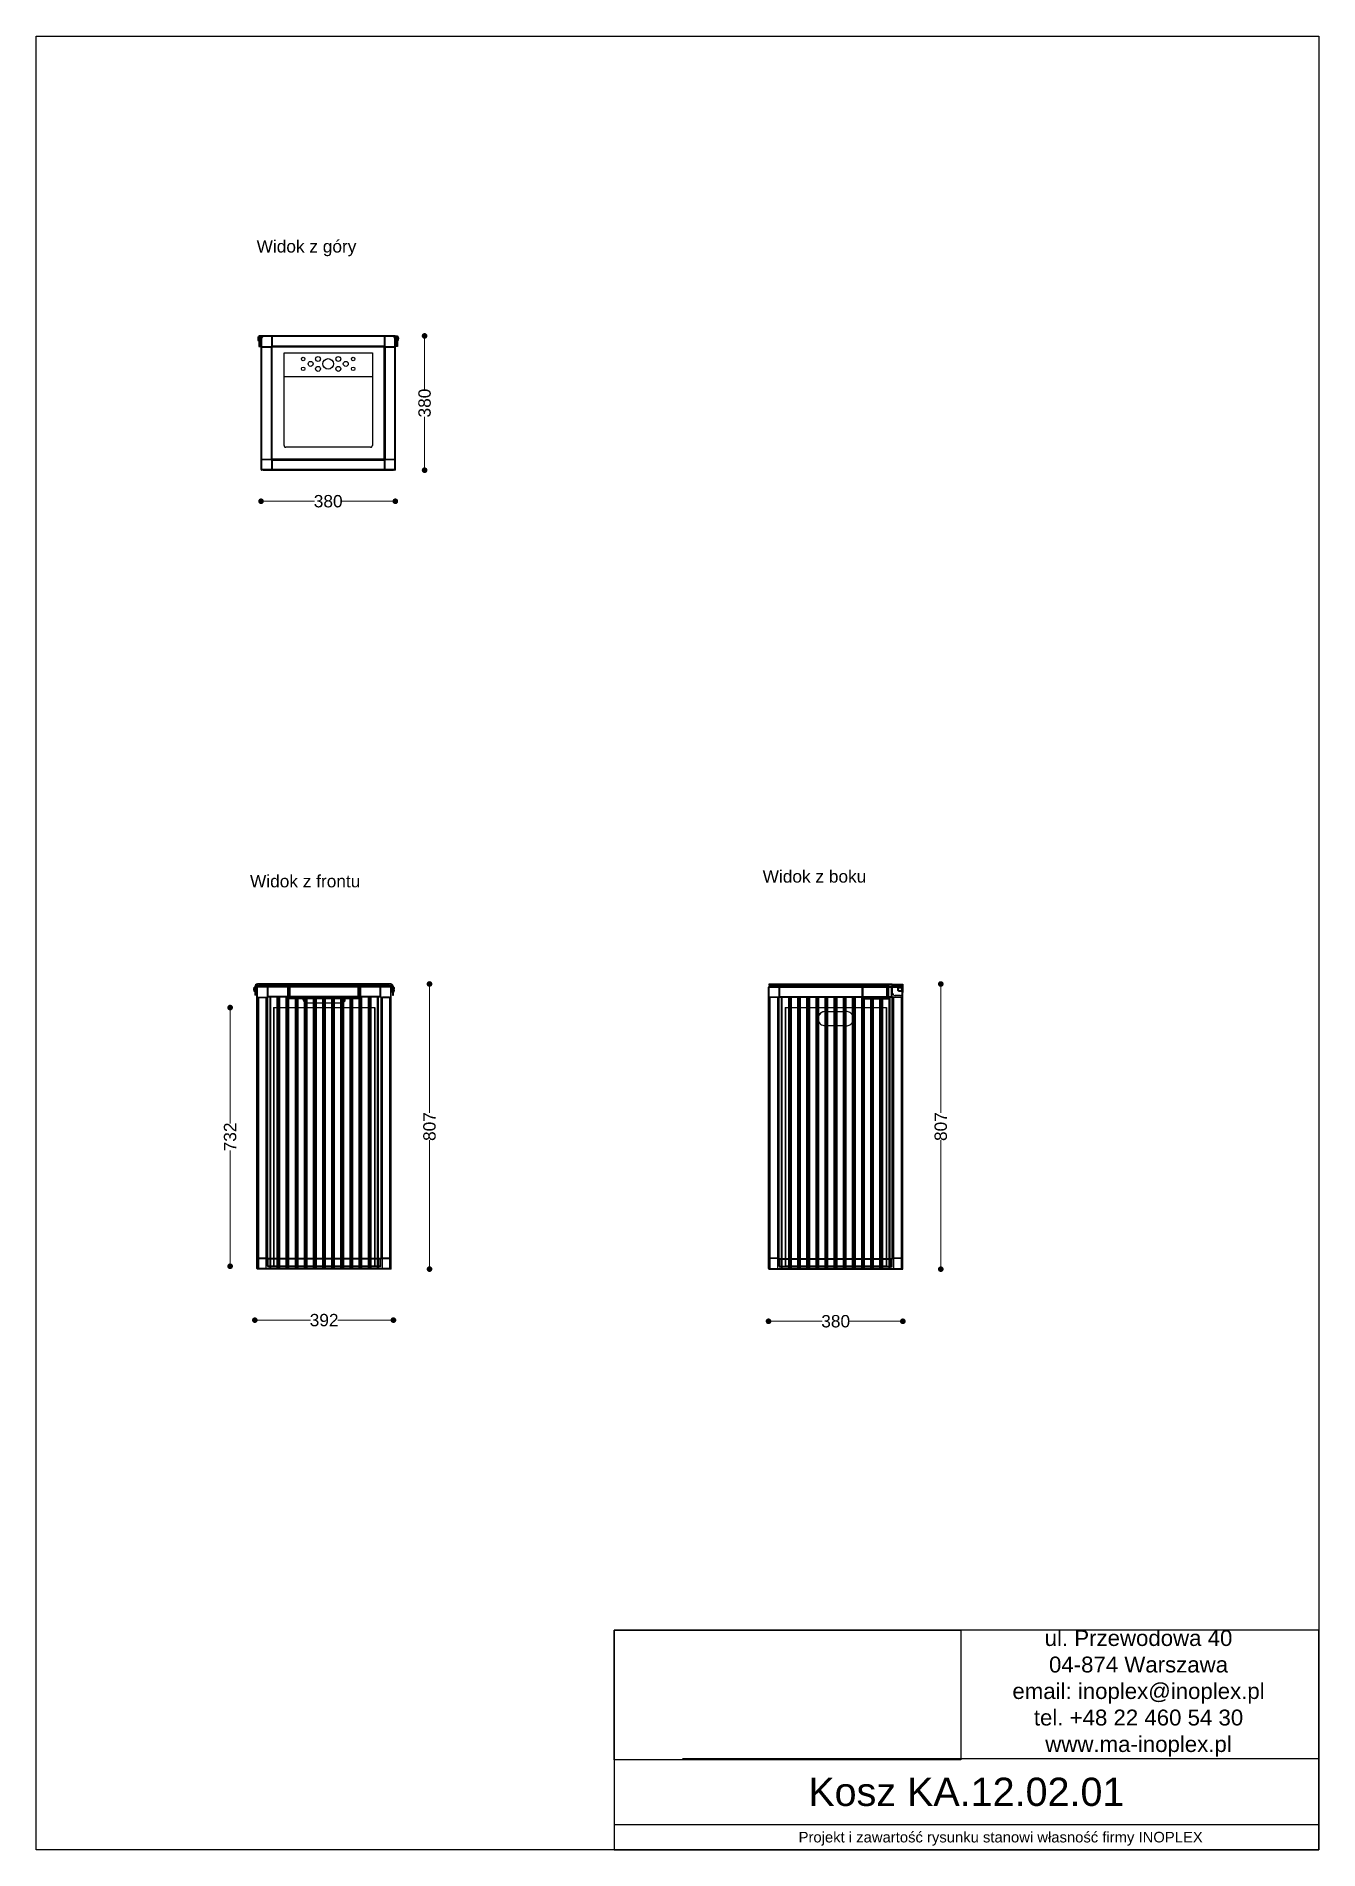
# Model space of a CAD drawing. Header units: millimetres. Extents: x 10366 to 13995, y 24552 to 29685.
import ezdxf

# ---------------------------------------------------------------- set-up
doc = ezdxf.new("R2010")
doc.units = ezdxf.units.MM
doc.header["$LTSCALE"] = 3
doc.layers.add('DomyÅ›lny', color=7, linetype='Continuous')
doc.layers.add('Hidden_lines', color=7, linetype='Continuous')
doc.styles.get("Standard").update_dxf_attribs({"font": 'arial.ttf'})
doc.dimstyles.new('MATEUSZ', dxfattribs={"dimtxt": 35, "dimasz": 16, "dimexe": 0.18, "dimexo": 0.0625, "dimgap": 0.09, "dimtad": 0, "dimdec": 0, "dimdsep": 46, "dimtxsty": 'Standard', "dimblk": 'DOT', "dimcen": 0.09, "dimse1": 1, "dimse2": 1, "dimadec": 0, "dimazin": 0, "dimtfac": 1, "dimtdec": 0, "dimtofl": 0, "dimtmove": 0, "dimatfit": 3, "dimfxl": 1, "dimtolj": 1, "dimtzin": 0, "dimlwd": 9, "dimlwe": 9, "dimarcsym": 0})
picture_1 = doc.add_image_def('image1.jpg', size_in_pixel=(1896, 709))

msp = doc.modelspace()

# ---------------------------------------------------------------- texts
for s, p in [('Widok z góry', (10989.7, 29072.6)), ('Widok z frontu', (10971, 27276.1)), ('Widok z boku', (12421.6, 27289.5))]:
    msp.add_text(s, height=34.962).set_placement(p)
at = {"attachment_point": 5}
for s, width, gutter_width, heights, insert, char_height in [('ul. Przewodowa 40\\P04-874 Warszawa\\Pemail: inoplex@inoplex.pl\\Ptel. +48 22 460 54 30\\Pwww.ma-inoplex.pl', 1019.877, 1, [432.7], (13485.1, 24994.8), 45), ('Kosz KA.12.02.01', 1993.625, 1, [0], (12997.9, 24715.8), 80), ('Projekt i zawartość rysunku stanowi własność firmy INOPLEX ', 1800.088, 12.5, [70.5], (13095, 24583.6), 30)]:
    msp.add_mtext_dynamic_manual_height_columns(s, width=width, gutter_width=gutter_width, heights=heights, dxfattribs=dict(at, insert=insert, char_height=char_height))

# ---------------------------------------------------------------- blocks, each defined once
blk = doc.blocks.new('_Dot')
at = {"color": 0, "linetype": 'ByBlock', "lineweight": -2}
blk.add_line((-0.5, 0), (-1, 0), dxfattribs=at)
at = {"color": 0, "linetype": 'ByBlock', "const_width": 0.5}
blk.add_lwpolyline([(-0.25, 0, 1), (0.25, 0, 1)], format="xyb", close=True, dxfattribs=at)
blk = doc.blocks.new('*D34')
at = {"color": 0, "lineweight": 9, "transparency": 16777216}
for p, q in [((11000.6, 26051.2), (11142.1, 26051.2)), ((11360.8, 26051.2), (11219.3, 26051.2))]:
    blk.add_line(p, q, dxfattribs=at)
at = {"layer": 'Defpoints', "color": 0, "transparency": 16777216}
for p in [(10984.6, 26970.5), (11376.8, 26970.8), (11376.8, 26051.2)]:
    blk.add_point(p, dxfattribs=at)
at = {"color": 0, "lineweight": 9, "transparency": 16777216, "xscale": 16, "yscale": 16, "zscale": 16, "rotation": 180}
blk.add_blockref('_Dot', (10984.6, 26051.2), dxfattribs=at)
at = {"color": 0, "lineweight": 9, "transparency": 16777216, "xscale": 16, "yscale": 16, "zscale": 16}
blk.add_blockref('_Dot', (11376.8, 26051.2), dxfattribs=at)
at = {"color": 0, "transparency": 16777216, "insert": (11180.7, 26051.2), "char_height": 35, "attachment_point": 5}
blk.add_mtext('\\A1;392', dxfattribs=at)
blk = doc.blocks.new('*D35')
at = {"color": 0, "lineweight": 9, "transparency": 16777216}
for p, q in [((11478.9, 26986.6), (11478.9, 26637.9)), ((11478.9, 26211.6), (11478.9, 26560.3))]:
    blk.add_line(p, q, dxfattribs=at)
at = {"layer": 'Defpoints', "color": 0, "transparency": 16777216}
for p in [(11369.1, 27002.6), (11365.7, 26195.6), (11478.9, 26195.6)]:
    blk.add_point(p, dxfattribs=at)
at = {"color": 0, "lineweight": 9, "transparency": 16777216, "xscale": 16, "yscale": 16, "zscale": 16}
for p, rotation in [((11478.9, 27002.6), 90), ((11478.9, 26195.6), 270)]:
    blk.add_blockref('_Dot', p, dxfattribs=dict(at, rotation=rotation))
at = {"color": 0, "transparency": 16777216, "insert": (11478.9, 26599.1), "char_height": 35, "attachment_point": 5, "rotation": 90}
blk.add_mtext('\\A1;807', dxfattribs=at)
blk = doc.blocks.new('*D36')
at = {"color": 0, "lineweight": 9, "transparency": 16777216}
for p, q in [((12925.6, 26986.5), (12925.6, 26637.8)), ((12925.6, 26211.5), (12925.6, 26560.2))]:
    blk.add_line(p, q, dxfattribs=at)
at = {"layer": 'Defpoints', "color": 0, "transparency": 16777216}
for p in [(12818.2, 27002.5), (12813.2, 26195.5), (12925.6, 26195.5)]:
    blk.add_point(p, dxfattribs=at)
at = {"color": 0, "lineweight": 9, "transparency": 16777216, "xscale": 16, "yscale": 16, "zscale": 16}
for p, rotation in [((12925.6, 27002.5), 90), ((12925.6, 26195.5), 270)]:
    blk.add_blockref('_Dot', p, dxfattribs=dict(at, rotation=rotation))
at = {"color": 0, "transparency": 16777216, "insert": (12925.6, 26599), "char_height": 35, "attachment_point": 5, "rotation": 90}
blk.add_mtext('\\A1;807', dxfattribs=at)
blk = doc.blocks.new('*D37')
at = {"color": 0, "lineweight": 9, "transparency": 16777216}
for p, q in [((12454.2, 26048), (12589.6, 26048)), ((12802.2, 26048), (12666.9, 26048))]:
    blk.add_line(p, q, dxfattribs=at)
at = {"layer": 'Defpoints', "color": 0, "transparency": 16777216}
for p in [(12818.2, 27002.5), (12438.2, 26993.9), (12438.2, 26048)]:
    blk.add_point(p, dxfattribs=at)
at = {"color": 0, "lineweight": 9, "transparency": 16777216, "xscale": 16, "yscale": 16, "zscale": 16, "rotation": 180}
blk.add_blockref('_Dot', (12438.2, 26048), dxfattribs=at)
at = {"color": 0, "lineweight": 9, "transparency": 16777216, "xscale": 16, "yscale": 16, "zscale": 16}
blk.add_blockref('_Dot', (12818.2, 26048), dxfattribs=at)
at = {"color": 0, "transparency": 16777216, "insert": (12628.2, 26048), "char_height": 35, "attachment_point": 5}
blk.add_mtext('\\A1;380', dxfattribs=at)
blk = doc.blocks.new('*D38')
at = {"color": 0, "lineweight": 9, "transparency": 16777216}
for p, q in [((10914.7, 26919.8), (10914.7, 26608.2)), ((10914.7, 26219.8), (10914.7, 26531.4))]:
    blk.add_line(p, q, dxfattribs=at)
at = {"layer": 'Defpoints', "color": 0, "transparency": 16777216}
for p in [(11037.3, 26935.8), (10914.7, 26203.8), (11037.3, 26203.8)]:
    blk.add_point(p, dxfattribs=at)
at = {"color": 0, "lineweight": 9, "transparency": 16777216, "xscale": 16, "yscale": 16, "zscale": 16}
for p, rotation in [((10914.7, 26935.8), 90), ((10914.7, 26203.8), 270)]:
    blk.add_blockref('_Dot', p, dxfattribs=dict(at, rotation=rotation))
at = {"color": 0, "transparency": 16777216, "insert": (10914.7, 26569.8), "char_height": 35, "attachment_point": 5, "rotation": 90}
blk.add_mtext('\\A1;732', dxfattribs=at)
blk = doc.blocks.new('*D42')
at = {"color": 0, "lineweight": 9, "transparency": 16777216}
for p, q in [((11465, 28820.6), (11465, 28685.3)), ((11465, 28472.6), (11465, 28608))]:
    blk.add_line(p, q, dxfattribs=at)
at = {"layer": 'Defpoints', "color": 0, "transparency": 16777216}
for p in [(11388.3, 28836.6), (11380.6, 28456.6), (11465, 28456.6)]:
    blk.add_point(p, dxfattribs=at)
at = {"color": 0, "lineweight": 9, "transparency": 16777216, "xscale": 16, "yscale": 16, "zscale": 16}
for p, rotation in [((11465, 28836.6), 90), ((11465, 28456.6), 270)]:
    blk.add_blockref('_Dot', p, dxfattribs=dict(at, rotation=rotation))
at = {"color": 0, "transparency": 16777216, "insert": (11465, 28646.6), "char_height": 35, "attachment_point": 5, "rotation": 90}
blk.add_mtext('\\A1;380', dxfattribs=at)
blk = doc.blocks.new('*D43')
at = {"color": 0, "lineweight": 9, "transparency": 16777216}
for p, q in [((11018.2, 28368.7), (11153.6, 28368.7)), ((11366.2, 28368.7), (11230.9, 28368.7))]:
    blk.add_line(p, q, dxfattribs=at)
at = {"layer": 'Defpoints', "color": 0, "transparency": 16777216}
for p in [(11002.2, 28458.2), (11382.2, 28458.2), (11382.2, 28368.7)]:
    blk.add_point(p, dxfattribs=at)
at = {"color": 0, "lineweight": 9, "transparency": 16777216, "xscale": 16, "yscale": 16, "zscale": 16, "rotation": 180}
blk.add_blockref('_Dot', (11002.2, 28368.7), dxfattribs=at)
at = {"color": 0, "lineweight": 9, "transparency": 16777216, "xscale": 16, "yscale": 16, "zscale": 16}
blk.add_blockref('_Dot', (11382.2, 28368.7), dxfattribs=at)
at = {"color": 0, "transparency": 16777216, "insert": (11192.2, 28368.7), "char_height": 35, "attachment_point": 5}
blk.add_mtext('\\A1;380', dxfattribs=at)

# ---------------------------------------------------------------- dimensions: what is measured, and where the dimension line sits
for base, p1, p2, picture, middle in [((11465, 28456.6), (11388.3, 28836.6), (11380.6, 28456.6), '*D42', (11465, 28646.6)), ((11478.9, 26195.6), (11369.1, 27002.6), (11365.7, 26195.6), '*D35', (11478.9, 26599.1)), ((12925.6, 26195.5), (12818.2, 27002.5), (12813.2, 26195.5), '*D36', (12925.6, 26599)), ((10914.7, 26203.8), (11037.3, 26935.8), (11037.3, 26203.8), '*D38', (10914.7, 26569.8))]:
    dim = msp.add_linear_dim(base=base, p1=p1, p2=p2, angle=90, dimstyle='MATEUSZ')
    dim.commit()
    dim.dimension.update_dxf_attribs({"geometry": picture, "text_midpoint": middle})
for base, p1, p2, picture, middle in [((11382.2, 28368.7), (11002.2, 28458.2), (11382.2, 28458.2), '*D43', (11192.2, 28368.7)), ((12438.2, 26048), (12818.2, 27002.5), (12438.2, 26993.9), '*D37', (12628.2, 26048)), ((11376.8, 26051.2), (10984.6, 26970.5), (11376.8, 26970.8), '*D34', (11180.7, 26051.2))]:
    dim = msp.add_linear_dim(base=base, p1=p1, p2=p2, dimstyle='MATEUSZ')
    dim.commit()
    dim.dimension.update_dxf_attribs({"geometry": picture, "text_midpoint": middle})

# ---------------------------------------------------------------- linework, layer by layer
for p, q in [((13995, 24809.6), (12194.9, 24809.6)), ((13994.7, 24623), (12001.1, 24623))]:
    msp.add_line(p, q)
for points in [[(10366.2, 24552.5), (10366.2, 29684.6), (13995, 29684.6), (13995, 24552.5)], [(12001.1, 24552.5), (13995, 24552.5), (13995, 25174.2), (12001.1, 25174.2)]]:
    msp.add_lwpolyline(points, close=True)
at = {"layer": 'DomyÅ›lny'}
for p, q in [((10996.1, 28836.6), (10996.1, 28806.6)), ((10996.1, 28833), (10999.1, 28833)), ((10999.1, 28828.6), (10996.1, 28828.6)), ((10999.1, 28824), (10996.1, 28824)), ((10999.1, 28814.7), (10996.1, 28814.7)), ((10999.1, 28836.6), (10999.1, 28806.6)), ((11002.2, 28806.6), (11002.2, 28835)), ((11002.2, 28458.2), (11002.2, 28806.6)), ((11003.8, 28806.6), (11003.8, 28836.6)), ((11380.6, 28836.6), (11003.8, 28836.6)), ((11003.8, 28806.6), (11003.8, 28836.6)), ((11003.8, 28806.8), (11003.8, 28835)), ((11380.6, 28835), (11003.8, 28835)), ((11003.8, 28830), (11003.8, 28460.6)), ((11003.8, 28458.2), (11003.8, 28806.8)), ((11003.8, 28806.6), (11003.8, 28725.6)), ((11003.8, 28806.6), (11030.6, 28806.6)), ((11003.8, 28805), (11030.6, 28805)), ((11375.6, 28835), (11008.8, 28835)), ((11030.6, 28805), (11030.6, 28488.2)), ((11032.2, 28835), (11032.2, 28808.2)), ((11032.2, 28805), (11032.2, 28488.2)), ((11033.8, 28835), (11033.8, 28808.2)), ((11033.8, 28808.2), (11350.6, 28808.2)), ((11033.8, 28806.6), (11350.6, 28806.6)), ((11350.6, 28805), (11033.8, 28805)), ((11033.8, 28488.2), (11033.8, 28805)), ((11350.6, 28835), (11350.6, 28808.2)), ((11350.6, 28488.2), (11350.6, 28805)), ((11352.2, 28835), (11352.2, 28808.2)), ((11352.2, 28805), (11352.2, 28488.2)), ((11353.8, 28806.6), (11380.6, 28806.6)), ((11353.8, 28805), (11353.8, 28488.2)), ((11353.8, 28805), (11380.6, 28805)), ((11380.6, 28806.6), (11380.6, 28836.6)), ((11380.6, 28806.6), (11380.6, 28836.6)), ((11380.6, 28806.8), (11380.6, 28835)), ((11380.6, 28497.1), (11380.6, 28830)), ((11380.6, 28458.2), (11380.6, 28806.8)), ((11380.6, 28806.6), (11380.6, 28725.6)), ((11382.2, 28806.6), (11382.2, 28835)), ((11382.2, 28458.2), (11382.2, 28806.6)), ((11385.3, 28836.6), (11385.3, 28806.6)), ((11385.3, 28833), (11388.3, 28833)), ((11385.3, 28828.6), (11388.3, 28828.6)), ((11388.3, 28824), (11385.3, 28824)), ((11385.3, 28814.7), (11388.3, 28814.7)), ((11388.3, 28836.6), (11388.3, 28806.6)), ((11067.2, 28526.6), (11067.2, 28789)), ((11067.2, 28789), (11317.2, 28789)), ((11317.2, 28789), (11317.2, 28526.6)), ((11317.2, 28720.6), (11067.2, 28720.6)), ((11003.8, 28488.2), (11030.6, 28488.2)), ((11003.8, 28486.6), (11030.6, 28486.6)), ((11032.2, 28485), (11032.2, 28458.2)), ((11350.6, 28488.2), (11033.8, 28488.2)), ((11033.8, 28486.6), (11350.6, 28486.6)), ((11033.8, 28485), (11350.6, 28485)), ((11033.8, 28485), (11033.8, 28458.2)), ((11312.2, 28521.6), (11072.2, 28521.6)), ((11350.6, 28485), (11350.6, 28458.2)), ((11352.2, 28485), (11352.2, 28458.2)), ((11353.8, 28488.2), (11380.6, 28488.2)), ((11353.8, 28486.6), (11380.6, 28486.6)), ((11380.6, 28497.1), (11380.6, 28460.6)), ((11004.6, 28458.2), (11003.8, 28458.2)), ((11380.6, 28456.6), (11003.8, 28456.6)), ((11379.8, 28458.2), (11004.6, 28458.2)), ((11007.8, 28456.6), (11376.6, 28456.6)), ((11380.6, 28458.2), (11379.8, 28458.2)), ((10992.3, 26999.6), (10992.3, 27002.6)), ((11369.1, 26995.6), (10992.3, 26995.6)), ((11364.1, 27002.6), (10997.3, 27002.6)), ((10997.3, 26999.6), (10997.3, 27002.6)), ((11364.1, 26999.6), (10997.3, 26999.6)), ((11079.7, 26999.6), (11077.7, 26999.6)), ((11077.7, 26995.6), (11077.7, 26999.6)), ((11079.7, 26995.6), (11079.7, 26999.6)), ((11080.7, 26995.6), (11080.7, 26998.7)), ((11276.9, 26998.7), (11084.5, 26998.7)), ((11084.5, 26995.6), (11084.5, 26998.7)), ((11276.9, 26995.6), (11276.9, 26998.7)), ((11280.7, 26995.6), (11280.7, 26998.7)), ((11281.7, 26999.6), (11281.7, 26995.6)), ((11283.7, 26999.6), (11281.7, 26999.6)), ((11283.7, 26999.6), (11283.7, 26995.6)), ((11364.1, 27002.6), (11364.1, 26999.6)), ((11369.1, 27002.6), (11369.1, 26999.6)), ((12439.5, 27002.5), (12439.5, 26999.5)), ((12439.8, 26995.5), (12788.2, 26995.5)), ((12702.2, 26999.5), (12702.2, 26995.5)), ((12788.2, 27002.5), (12707.2, 27002.5)), ((12707.2, 27002.5), (12707.2, 26999.5)), ((12788.2, 26999.5), (12707.2, 26999.5)), ((12777.2, 26999.5), (12777.2, 26995.5)), ((12788.2, 27002.5), (12818.2, 27002.5)), ((12788.2, 27002.5), (12788.2, 26999.5)), ((12788.2, 27002.5), (12818.2, 27002.5)), ((12818.2, 27002.5), (12818.2, 26999.5)), ((12818.2, 27002.5), (12818.2, 26999.5)), ((10984.6, 26994.6), (10984.6, 26978.6)), ((10987.6, 26978.6), (10984.6, 26978.6)), ((10987.6, 26970.5), (10984.6, 26970.5)), ((10987.6, 26978.6), (10987.6, 26994.6)), ((10987.6, 26994), (10990.6, 26994)), ((10990.6, 26981), (10987.6, 26981)), ((10990.7, 26197.2), (10990.7, 26994)), ((10992.3, 26197.2), (10992.3, 26994)), ((11369.1, 26994), (10992.3, 26994)), ((11019.1, 26964), (11019.1, 26227.2)), ((11020.7, 26964), (11020.7, 26227.2)), ((11339.1, 26967.2), (11022.3, 26967.2)), ((11339.1, 26965.6), (11022.3, 26965.6)), ((11027.7, 26225.6), (11027.7, 26965.6)), ((11047.7, 26225.6), (11047.7, 26965.6)), ((11049.7, 26965.6), (11049.7, 26935.8)), ((11053.5, 26225.6), (11053.5, 26965.6)), ((11073.5, 26225.6), (11073.5, 26965.6)), ((11075.5, 26965.6), (11075.5, 26935.8)), ((11079.4, 26225.6), (11079.4, 26965.6)), ((11099.4, 26225.6), (11099.4, 26965.6)), ((11099.4, 26963.7), (11105.2, 26963.7)), ((11105.2, 26962.7), (11099.4, 26962.7)), ((11105.2, 26960.7), (11099.4, 26960.7)), ((11101.3, 26963.7), (11101.3, 26962.7)), ((11101.3, 26960.7), (11101.3, 26935.8)), ((11105.2, 26225.6), (11105.2, 26965.6)), ((11125.2, 26225.6), (11125.2, 26965.6)), ((11125.2, 26963.7), (11131, 26963.7)), ((11125.2, 26963.7), (11131, 26963.7)), ((11127.1, 26950.4), (11127.1, 26935.8)), ((11131, 26225.6), (11131, 26965.6)), ((11151, 26225.6), (11151, 26965.6)), ((11151, 26963.7), (11156.8, 26963.7)), ((11151, 26963.7), (11156.8, 26963.7)), ((11151, 26949.7), (11156.8, 26949.7)), ((11152.9, 26949.7), (11152.9, 26935.8)), ((11156.8, 26225.6), (11156.8, 26965.6)), ((11176.8, 26225.6), (11176.8, 26965.6)), ((11176.8, 26963.7), (11182.6, 26963.7)), ((11176.8, 26963.7), (11182.6, 26963.7)), ((11176.8, 26949.7), (11182.6, 26949.7)), ((11178.8, 26949.7), (11178.8, 26935.8)), ((11182.6, 26225.6), (11182.6, 26965.6)), ((11202.6, 26225.6), (11202.6, 26965.6)), ((11202.6, 26963.7), (11208.4, 26963.7)), ((11202.6, 26963.7), (11208.4, 26963.7)), ((11202.6, 26949.7), (11208.4, 26949.7)), ((11204.6, 26949.7), (11204.6, 26935.8)), ((11208.4, 26225.6), (11208.4, 26965.6)), ((11228.4, 26225.6), (11228.4, 26965.6)), ((11228.4, 26963.7), (11234.2, 26963.7)), ((11228.4, 26963.7), (11234.2, 26963.7)), ((11228.4, 26949.7), (11230.7, 26949.7)), ((11230.4, 26949.7), (11230.4, 26935.8)), ((11234.2, 26225.6), (11234.2, 26965.6)), ((11254.2, 26225.6), (11254.2, 26965.6)), ((11254.2, 26963.7), (11260.1, 26963.7)), ((11260.1, 26962.7), (11254.2, 26962.7)), ((11260.1, 26960.7), (11254.2, 26960.7)), ((11256.2, 26963.7), (11256.2, 26962.7)), ((11256.2, 26960.7), (11256.2, 26935.8)), ((11260.1, 26225.6), (11260.1, 26965.6)), ((11280.1, 26225.6), (11280.1, 26965.6)), ((11280.7, 26963.7), (11280.7, 26965.6)), ((11282, 26961.7), (11282, 26935.8)), ((11285.9, 26225.6), (11285.9, 26965.6)), ((11305.9, 26225.6), (11305.9, 26965.6)), ((11307.8, 26965.6), (11307.8, 26935.8)), ((11311.7, 26225.6), (11311.7, 26965.6)), ((11331.7, 26225.6), (11331.7, 26965.6)), ((11333.7, 26965.6), (11333.7, 26225.6)), ((11340.7, 26964), (11340.7, 26227.2)), ((11342.3, 26964), (11342.3, 26227.2)), ((11369.1, 26197.2), (11369.1, 26994)), ((11370.7, 26197.2), (11370.7, 26994)), ((11370.8, 26994), (11373.8, 26994)), ((11373.8, 26981), (11370.8, 26981)), ((11373.8, 26978.6), (11373.8, 26994.6)), ((11373.8, 26978.6), (11376.8, 26978.6)), ((11373.8, 26970.5), (11376.8, 26970.5)), ((11376.8, 26994.6), (11376.8, 26978.6)), ((12438.2, 26197.1), (12438.2, 26993.9)), ((12439.8, 26993.9), (12788.2, 26993.9)), ((12439.8, 26197.1), (12439.8, 26993.9)), ((12466.6, 26227.1), (12466.6, 26963.9)), ((12468.2, 26227.1), (12468.2, 26963.9)), ((12469.8, 26967.1), (12786.6, 26967.1)), ((12469.8, 26965.5), (12786.6, 26965.5)), ((12475.3, 26225.5), (12475.3, 26965.5)), ((12495.3, 26225.5), (12495.3, 26965.5)), ((12497.2, 26965.5), (12497.2, 26935.7)), ((12501.1, 26225.5), (12501.1, 26965.5)), ((12521.1, 26225.5), (12521.1, 26965.5)), ((12523.1, 26965.5), (12523.1, 26935.7)), ((12526.9, 26225.5), (12526.9, 26965.5)), ((12546.9, 26225.5), (12546.9, 26965.5)), ((12548.9, 26965.5), (12548.9, 26935.7)), ((12552.7, 26225.5), (12552.7, 26965.5)), ((12572.7, 26225.5), (12572.7, 26965.5)), ((12574.7, 26965.5), (12574.7, 26935.7)), ((12578.5, 26225.5), (12578.5, 26965.5)), ((12598.5, 26225.5), (12598.5, 26965.5)), ((12600.5, 26965.5), (12600.5, 26935.7)), ((12604.3, 26225.5), (12604.3, 26965.5)), ((12624.3, 26225.5), (12624.3, 26965.5)), ((12626.3, 26965.5), (12626.3, 26935.7)), ((12630.2, 26225.5), (12630.2, 26965.5)), ((12650.2, 26225.5), (12650.2, 26965.5)), ((12652.1, 26965.5), (12652.1, 26935.7)), ((12656, 26225.5), (12656, 26965.5)), ((12676, 26225.5), (12676, 26965.5)), ((12677.9, 26965.5), (12677.9, 26935.7)), ((12681.8, 26225.5), (12681.8, 26965.5)), ((12701.8, 26225.5), (12701.8, 26965.5)), ((12702.2, 26965.1), (12707.6, 26965.1)), ((12702.2, 26963.6), (12702.2, 26959.6)), ((12702.2, 26960.6), (12707.6, 26960.6)), ((12703.4, 26959.6), (12702.2, 26959.6)), ((12703.4, 26949.6), (12702.2, 26949.6)), ((12703.4, 26960.6), (12703.4, 26959.6)), ((12703.8, 26960.6), (12703.8, 26935.7)), ((12707.6, 26225.5), (12707.6, 26965.5)), ((12727.6, 26225.5), (12727.6, 26965.5)), ((12727.6, 26965.1), (12733.4, 26965.1)), ((12727.6, 26960.6), (12733.4, 26960.6)), ((12729.6, 26960.6), (12729.6, 26935.7)), ((12733.4, 26225.5), (12733.4, 26965.5)), ((12753.4, 26225.5), (12753.4, 26965.5)), ((12753.4, 26965.1), (12759.2, 26965.1)), ((12753.4, 26960.6), (12759.2, 26960.6)), ((12755.4, 26960.6), (12755.4, 26935.7)), ((12759.2, 26225.5), (12759.2, 26965.5)), ((12779.2, 26225.5), (12779.2, 26965.5)), ((12781.2, 26965.5), (12781.2, 26225.5)), ((12818.2, 26994.5), (12788.2, 26994.5)), ((12788.2, 26994.5), (12788.2, 26978.4)), ((12788.2, 26227.1), (12788.2, 26963.9)), ((12789.8, 26227.1), (12789.8, 26963.9)), ((12810.2, 26970.4), (12796.3, 26970.4)), ((12816.6, 26197.1), (12816.6, 26973.6)), ((12818.2, 26994.5), (12818.2, 26978.4)), ((12818.2, 26197.1), (12818.2, 26993.9)), ((11047.7, 26935.8), (11053.5, 26935.8)), ((11073.5, 26935.8), (11079.4, 26935.8)), ((11099.4, 26935.8), (11105.2, 26935.8)), ((11125.2, 26935.8), (11131, 26935.8)), ((11151, 26935.8), (11156.8, 26935.8)), ((11176.8, 26935.8), (11182.6, 26935.8)), ((11202.6, 26935.8), (11208.4, 26935.8)), ((11228.4, 26935.8), (11234.2, 26935.8)), ((11254.2, 26935.8), (11260.1, 26935.8)), ((11280.1, 26935.8), (11285.9, 26935.8)), ((11305.9, 26935.8), (11311.7, 26935.8)), ((12495.3, 26935.7), (12501.1, 26935.7)), ((12521.1, 26935.7), (12526.9, 26935.7)), ((12546.9, 26935.7), (12552.7, 26935.7)), ((12572.7, 26935.7), (12578.5, 26935.7)), ((12598.2, 26924.5), (12604.3, 26924.5)), ((12598.5, 26935.7), (12604.3, 26935.7)), ((12600.5, 26924.5), (12600.5, 26884.5)), ((12624.3, 26935.7), (12630.2, 26935.7)), ((12624.3, 26924.5), (12630.2, 26924.5)), ((12626.3, 26924.5), (12626.3, 26884.5)), ((12650.2, 26935.7), (12656, 26935.7)), ((12650.2, 26924.5), (12656, 26924.5)), ((12652.1, 26924.5), (12652.1, 26884.5)), ((12676, 26935.7), (12681.8, 26935.7)), ((12677.9, 26907.9), (12677.9, 26901)), ((12701.8, 26935.7), (12707.6, 26935.7)), ((12727.6, 26935.7), (12733.4, 26935.7)), ((12753.4, 26935.7), (12759.2, 26935.7)), ((12604.3, 26884.5), (12598.2, 26884.5)), ((12630.2, 26884.5), (12624.3, 26884.5)), ((12656, 26884.5), (12650.2, 26884.5)), ((11339.1, 26225.6), (11022.3, 26225.6)), ((12469.8, 26225.5), (12786.6, 26225.5)), ((11369.1, 26197.2), (10992.3, 26197.2)), ((11369.1, 26195.6), (10992.3, 26195.6)), ((11339.1, 26224), (11022.3, 26224)), ((12439.8, 26197.1), (12816.6, 26197.1)), ((12439.8, 26195.5), (12816.6, 26195.5)), ((12469.8, 26223.9), (12786.6, 26223.9))]:
    msp.add_line(p, q, dxfattribs=at)
for points in [[(10993.6, 28828.5, 0), (10993.6, 28830.4, 0), (10993.9, 28832.4, 0), (10994.2, 28833.4, 0), (10994.4, 28833.8, 0), (10994.6, 28834.3, 0), (10994.7, 28834.5, 0), (10994.9, 28834.7, 0), (10995, 28834.8, 0), (10995.1, 28834.9, 0), (10995.2, 28834.9, 0), (10995.3, 28835, 0), (10995.4, 28835, 0), (10995.4, 28835, 0), (10995.5, 28835, 0), (10995.5, 28835, 0), (10995.6, 28835, 0), (10995.7, 28835, 0), (10995.7, 28835, 0), (10995.8, 28835, 0), (10995.9, 28834.9, 0), (10996, 28834.9, 0), (10996.1, 28834.8, 0)], [(10996.1, 28822.3, 0), (10996, 28822.2, 0), (10995.9, 28822.2, 0), (10995.8, 28822.1, 0), (10995.7, 28822.1, 0), (10995.6, 28822.1, 0), (10995.5, 28822, 0), (10995.5, 28822.1, 0), (10995.4, 28822.1, 0), (10995.3, 28822.1, 0), (10995.1, 28822.2, 0), (10995, 28822.3, 0), (10994.9, 28822.4, 0), (10994.8, 28822.5, 0), (10994.6, 28822.8, 0), (10994.4, 28823.3, 0), (10994, 28824.3, 0), (10993.8, 28825.7, 0), (10993.6, 28828.5, 0)], [(11003.8, 28836.6, 0), (10996.1, 28836.6, 0)], [(10996.1, 28834.8, 0), (10996.3, 28834.6, 0), (10996.5, 28834.3, 0), (10996.6, 28834, 0), (10996.9, 28833.2, 0), (10997.3, 28831.6, 0), (10997.5, 28828.5, 0)], [(10997.5, 28828.5, 0), (10997.4, 28826.6, 0), (10997.2, 28824.8, 0), (10996.9, 28824, 0), (10996.7, 28823.3, 0), (10996.4, 28822.7, 0), (10996.3, 28822.5, 0), (10996.1, 28822.3, 0)], [(10996.1, 28806.6, 0), (10996.1, 28806.6, 0), (10996.1, 28806.6, 0), (10996.1, 28806.6, 0), (10996.1, 28806.6, 0), (10996.1, 28806.6, 0), (10996.1, 28806.6, 0), (10996.1, 28806.6, 0), (10996.1, 28806.6, 0), (10996.1, 28806.6, 0), (10996.1, 28806.6, 0), (10996.1, 28806.6, 0), (10996.1, 28806.6, 0), (10996.1, 28806.6, 0), (10996.2, 28806.6, 0), (10996.3, 28806.6, 0), (10997.1, 28806.6, 0), (11003.8, 28806.6, 0)], [(11003.8, 28835, 0), (11002.2, 28835, 0)], [(11002.2, 28805, 0), (11002.2, 28805, 0), (11002.2, 28805, 0), (11002.2, 28805, 0), (11002.2, 28805, 0), (11002.2, 28805, 0), (11002.2, 28805, 0), (11002.2, 28805, 0), (11002.2, 28805, 0), (11002.2, 28805, 0), (11002.2, 28805, 0), (11002.2, 28805, 0), (11002.2, 28805, 0), (11002.2, 28805, 0), (11002.2, 28805, 0), (11002.3, 28805, 0), (11002.4, 28805, 0), (11003.8, 28805, 0)], [(11030.6, 28806.6, 0), (11030.8, 28806.7, 0), (11030.9, 28806.7, 0), (11031.1, 28806.7, 0), (11031.2, 28806.8, 0), (11031.4, 28806.8, 0), (11031.5, 28806.9, 0), (11031.6, 28807, 0), (11031.8, 28807.1, 0)], [(11030.6, 28806.2, 0), (11030.9, 28806.2, 0), (11031.3, 28806.3, 0), (11031.7, 28806.4, 0), (11032.2, 28806.6, 0)], [(11030.6, 28806.6, 0), (11030.6, 28806.6, 0), (11030.6, 28806.6, 0), (11030.6, 28806.6, 0), (11030.6, 28806.6, 0), (11030.6, 28806.6, 0), (11030.6, 28806.6, 0), (11030.6, 28806.6, 0), (11030.6, 28806.6, 0), (11030.6, 28806.6, 0), (11030.6, 28806.6, 0), (11030.6, 28806.6, 0), (11030.6, 28806.6, 0), (11030.6, 28806.6, 0), (11030.6, 28806.6, 0), (11030.6, 28806.6, 0), (11030.6, 28806.6, 0), (11030.6, 28806.6, 0), (11030.6, 28806.6, 0), (11030.6, 28806.4, 0), (11030.6, 28806.2, 0)], [(11030.6, 28805, 0), (11030.6, 28806.2, 0)], [(11032.2, 28805, 0), (11032.2, 28805, 0), (11032.2, 28805, 0), (11032.2, 28805, 0), (11032.2, 28805, 0), (11032.2, 28805, 0), (11032.2, 28805, 0), (11032.2, 28805, 0), (11032.2, 28805, 0), (11032.2, 28805, 0), (11032.2, 28805, 0), (11032.2, 28805, 0), (11032.2, 28805, 0), (11032.2, 28805, 0), (11032.2, 28805, 0), (11032, 28805, 0), (11030.6, 28805, 0)], [(11032.2, 28808.2, 0), (11032.2, 28808.1, 0), (11032.2, 28808, 0), (11032.2, 28807.8, 0), (11032.1, 28807.7, 0), (11032.1, 28807.5, 0), (11032, 28807.4, 0), (11031.9, 28807.2, 0), (11031.8, 28807.1, 0)], [(11031.8, 28807.1, 0), (11031.8, 28807.1, 0), (11031.8, 28807.1, 0), (11031.8, 28807.1, 0), (11031.8, 28807.1, 0), (11031.8, 28807.1, 0), (11031.8, 28807.1, 0), (11031.8, 28807.1, 0), (11031.8, 28807.1, 0), (11031.8, 28807.1, 0), (11031.8, 28807.1, 0), (11031.8, 28807.1, 0), (11031.8, 28807.1, 0), (11031.8, 28807.1, 0), (11032.2, 28806.6, 0)], [(11031.8, 28805, 0), (11031.8, 28805.3, 0), (11031.9, 28805.7, 0), (11032, 28806.1, 0), (11032.2, 28806.6, 0)], [(11032.2, 28808.2, 0), (11032.2, 28808.2, 0), (11032.2, 28808.2, 0), (11032.2, 28808.2, 0), (11032.2, 28808.2, 0), (11032.2, 28808.2, 0), (11032.2, 28808.2, 0), (11032.2, 28808.2, 0), (11032.2, 28808.2, 0), (11032.2, 28808.2, 0), (11032.2, 28808.2, 0), (11032.2, 28808.2, 0), (11032.2, 28808.2, 0), (11032.2, 28808.2, 0), (11032.2, 28808.2, 0), (11032.2, 28808.2, 0), (11032.2, 28808.2, 0), (11032.2, 28808.2, 0), (11032.3, 28808.2, 0), (11032.4, 28808.2, 0), (11032.7, 28808.2, 0)], [(11032.7, 28808.2, 0), (11032.7, 28808, 0), (11032.6, 28807.6, 0), (11032.5, 28807.2, 0), (11032.2, 28806.6, 0)], [(11033.8, 28807.1, 0), (11033.6, 28807.1, 0), (11033.2, 28807, 0), (11032.8, 28806.9, 0), (11032.2, 28806.6, 0)], [(11032.7, 28806.2, 0), (11032.7, 28806.2, 0), (11032.7, 28806.2, 0), (11032.7, 28806.2, 0), (11032.7, 28806.2, 0), (11032.7, 28806.2, 0), (11032.7, 28806.2, 0), (11032.7, 28806.2, 0), (11032.7, 28806.2, 0), (11032.7, 28806.2, 0), (11032.7, 28806.2, 0), (11032.7, 28806.2, 0), (11032.7, 28806.2, 0), (11032.7, 28806.2, 0), (11032.2, 28806.6, 0)], [(11033.8, 28805, 0), (11032.2, 28805, 0)], [(11033.8, 28808.2, 0), (11032.7, 28808.2, 0)], [(11033.8, 28835, 0), (11033.8, 28836.6, 0)], [(11033.8, 28808.2, 0), (11033.8, 28806.6, 0)], [(11033.8, 28806.6, 0), (11033.8, 28806.6, 0), (11033.8, 28806.6, 0), (11033.8, 28806.6, 0), (11033.8, 28806.6, 0), (11033.8, 28806.6, 0), (11033.8, 28806.6, 0), (11033.8, 28806.6, 0), (11033.8, 28806.6, 0), (11033.8, 28806.6, 0), (11033.8, 28806.6, 0), (11033.8, 28806.6, 0), (11033.8, 28806.6, 0), (11033.8, 28806.6, 0), (11033.8, 28806.6, 0), (11033.8, 28806.6, 0), (11033.8, 28806.4, 0), (11033.8, 28805, 0)], [(11350.6, 28836.6, 0), (11350.6, 28836.6, 0), (11350.6, 28836.6, 0), (11350.6, 28836.6, 0), (11350.6, 28836.6, 0), (11350.6, 28836.6, 0), (11350.6, 28836.6, 0), (11350.6, 28836.6, 0), (11350.6, 28836.6, 0), (11350.6, 28836.6, 0), (11350.6, 28836.6, 0), (11350.6, 28836.6, 0), (11350.6, 28836.6, 0), (11350.6, 28836.6, 0), (11350.6, 28836.6, 0), (11350.6, 28836.6, 0), (11350.6, 28836.4, 0), (11350.6, 28835, 0)], [(11350.6, 28806.6, 0), (11350.6, 28806.6, 0), (11350.6, 28806.6, 0), (11350.6, 28806.6, 0), (11350.6, 28806.6, 0), (11350.6, 28806.6, 0), (11350.6, 28806.6, 0), (11350.6, 28806.6, 0), (11350.6, 28806.6, 0), (11350.6, 28806.6, 0), (11350.6, 28806.6, 0), (11350.6, 28806.6, 0), (11350.6, 28806.6, 0), (11350.6, 28806.7, 0), (11350.6, 28806.7, 0), (11350.6, 28806.8, 0), (11350.6, 28808.2, 0)], [(11350.6, 28808.2, 0), (11351.8, 28808.2, 0)], [(11350.6, 28807.1, 0), (11350.9, 28807.1, 0), (11351.3, 28807, 0), (11351.7, 28806.9, 0), (11352.2, 28806.6, 0)], [(11350.6, 28805, 0), (11350.6, 28806.6, 0)], [(11350.6, 28806.6, 0), (11350.8, 28806.6, 0), (11350.9, 28806.6, 0), (11351.1, 28806.6, 0), (11351.2, 28806.5, 0), (11351.4, 28806.5, 0), (11351.5, 28806.4, 0), (11351.6, 28806.3, 0), (11351.8, 28806.2, 0)], [(11352.2, 28805, 0), (11352.2, 28805, 0), (11352.2, 28805, 0), (11352.2, 28805, 0), (11352.2, 28805, 0), (11352.2, 28805, 0), (11352.2, 28805, 0), (11352.2, 28805, 0), (11352.2, 28805, 0), (11352.2, 28805, 0), (11352.2, 28805, 0), (11352.2, 28805, 0), (11352.2, 28805, 0), (11352.2, 28805, 0), (11352.2, 28805, 0), (11352.2, 28805, 0), (11352, 28805, 0), (11350.6, 28805, 0)], [(11351.8, 28808.2, 0), (11351.8, 28808, 0), (11351.9, 28807.6, 0), (11352, 28807.2, 0), (11352.2, 28806.6, 0)], [(11352.2, 28808.2, 0), (11352.2, 28808.2, 0), (11352.2, 28808.2, 0), (11352.2, 28808.2, 0), (11352.2, 28808.2, 0), (11352.2, 28808.2, 0), (11352.2, 28808.2, 0), (11352.2, 28808.2, 0), (11352.2, 28808.2, 0), (11352.2, 28808.2, 0), (11352.2, 28808.2, 0), (11352.2, 28808.2, 0), (11352.2, 28808.2, 0), (11352.2, 28808.2, 0), (11352.2, 28808.2, 0), (11352.2, 28808.2, 0), (11352.2, 28808.2, 0), (11352.2, 28808.2, 0), (11352.2, 28808.2, 0), (11352, 28808.2, 0), (11351.8, 28808.2, 0)], [(11351.8, 28806.2, 0), (11351.8, 28806.2, 0), (11351.8, 28806.2, 0), (11351.8, 28806.2, 0), (11351.8, 28806.2, 0), (11351.8, 28806.2, 0), (11351.8, 28806.2, 0), (11351.8, 28806.2, 0), (11351.8, 28806.2, 0), (11351.8, 28806.2, 0), (11351.8, 28806.2, 0), (11351.8, 28806.2, 0), (11351.8, 28806.2, 0), (11351.8, 28806.2, 0), (11352.2, 28806.6, 0)], [(11352.2, 28808.2, 0), (11352.2, 28808.1, 0), (11352.3, 28808, 0), (11352.3, 28807.8, 0), (11352.3, 28807.7, 0), (11352.4, 28807.5, 0), (11352.5, 28807.4, 0), (11352.6, 28807.2, 0), (11352.7, 28807.1, 0)], [(11352.7, 28807.1, 0), (11352.7, 28807.1, 0), (11352.7, 28807.1, 0), (11352.7, 28807.1, 0), (11352.7, 28807.1, 0), (11352.7, 28807.1, 0), (11352.7, 28807.1, 0), (11352.7, 28807.1, 0), (11352.7, 28807.1, 0), (11352.7, 28807.1, 0), (11352.7, 28807.1, 0), (11352.7, 28807.1, 0), (11352.7, 28807.1, 0), (11352.7, 28807.1, 0), (11352.2, 28806.6, 0)], [(11353.8, 28806.2, 0), (11353.6, 28806.2, 0), (11353.2, 28806.3, 0), (11352.8, 28806.4, 0), (11352.2, 28806.6, 0)], [(11352.7, 28805, 0), (11352.7, 28805.3, 0), (11352.6, 28805.7, 0), (11352.5, 28806.1, 0), (11352.2, 28806.6, 0)], [(11353.8, 28805, 0), (11352.2, 28805, 0)], [(11353.8, 28806.6, 0), (11353.7, 28806.7, 0), (11353.5, 28806.7, 0), (11353.4, 28806.7, 0), (11353.2, 28806.8, 0), (11353.1, 28806.8, 0), (11353, 28806.9, 0), (11352.8, 28807, 0), (11352.7, 28807.1, 0)], [(11353.8, 28806.6, 0), (11353.8, 28806.6, 0), (11353.8, 28806.6, 0), (11353.8, 28806.6, 0), (11353.8, 28806.6, 0), (11353.8, 28806.6, 0), (11353.8, 28806.6, 0), (11353.8, 28806.6, 0), (11353.8, 28806.6, 0), (11353.8, 28806.6, 0), (11353.8, 28806.6, 0), (11353.8, 28806.6, 0), (11353.8, 28806.6, 0), (11353.8, 28806.6, 0), (11353.8, 28806.6, 0), (11353.8, 28806.6, 0), (11353.8, 28806.6, 0), (11353.8, 28806.6, 0), (11353.8, 28806.6, 0), (11353.8, 28806.4, 0), (11353.8, 28806.2, 0)], [(11353.8, 28805, 0), (11353.8, 28806.2, 0)], [(11380.6, 28836.6, 0), (11388.3, 28836.6, 0)], [(11382.2, 28835, 0), (11382.2, 28835, 0), (11382.2, 28835, 0), (11382.2, 28835, 0), (11382.2, 28835, 0), (11382.2, 28835, 0), (11382.2, 28835, 0), (11382.2, 28835, 0), (11382.2, 28835, 0), (11382.2, 28835, 0), (11382.2, 28835, 0), (11382.2, 28835, 0), (11382.2, 28835, 0), (11382.2, 28835, 0), (11382.2, 28835, 0), (11382.2, 28835, 0), (11382, 28835, 0), (11380.6, 28835, 0)], [(11388.3, 28806.6, 0), (11388.3, 28806.6, 0), (11388.3, 28806.6, 0), (11388.3, 28806.6, 0), (11388.3, 28806.6, 0), (11388.3, 28806.6, 0), (11388.3, 28806.6, 0), (11388.3, 28806.6, 0), (11388.3, 28806.6, 0), (11388.3, 28806.6, 0), (11388.3, 28806.6, 0), (11388.3, 28806.6, 0), (11388.3, 28806.6, 0), (11388.3, 28806.6, 0), (11388.3, 28806.6, 0), (11388.1, 28806.6, 0), (11387.4, 28806.6, 0), (11380.6, 28806.6, 0)], [(11380.6, 28805, 0), (11382.2, 28805, 0)], [(11387, 28828.9, 0), (11387.2, 28831.9, 0), (11387.6, 28833.5, 0), (11387.9, 28834.2, 0), (11388.1, 28834.5, 0), (11388.3, 28834.8, 0)], [(11387, 28828.5, 0), (11387, 28826.6, 0), (11387.3, 28824.8, 0), (11387.5, 28824, 0), (11387.8, 28823.3, 0), (11388.1, 28822.7, 0), (11388.2, 28822.5, 0), (11388.3, 28822.3, 0)], [(11388.3, 28834.8, 0), (11388.4, 28834.8, 0), (11388.5, 28834.9, 0), (11388.6, 28835, 0), (11388.7, 28835, 0), (11388.8, 28835, 0), (11388.9, 28835, 0), (11388.9, 28835, 0), (11389, 28835, 0), (11389, 28835, 0), (11389.1, 28835, 0), (11389.2, 28835, 0), (11389.3, 28835, 0), (11389.4, 28834.9, 0), (11389.5, 28834.8, 0), (11389.6, 28834.6, 0), (11389.8, 28834.4, 0), (11390, 28834, 0), (11390.4, 28833.1, 0), (11390.6, 28832.1, 0), (11390.7, 28831.1, 0), (11390.9, 28828.7, 0)], [(11388.3, 28822.3, 0), (11388.5, 28822.2, 0), (11388.6, 28822.2, 0), (11388.7, 28822.1, 0), (11388.8, 28822.1, 0), (11388.9, 28822.1, 0), (11388.9, 28822, 0), (11389, 28822.1, 0), (11389.1, 28822.1, 0), (11389.2, 28822.1, 0), (11389.3, 28822.2, 0), (11389.4, 28822.3, 0), (11389.5, 28822.4, 0), (11389.7, 28822.5, 0), (11389.9, 28822.8, 0), (11390.1, 28823.3, 0), (11390.4, 28824.3, 0), (11390.7, 28825.7, 0), (11390.9, 28828.5, 0)], [(11003.8, 28488.2, 0), (11002.2, 28488.2, 0)], [(11030.6, 28488.2, 0), (11032.2, 28488.2, 0)], [(11030.6, 28488.2, 0), (11030.6, 28487.1, 0)], [(11030.6, 28486.6, 0), (11030.6, 28486.6, 0), (11030.6, 28486.6, 0), (11030.6, 28486.6, 0), (11030.6, 28486.6, 0), (11030.6, 28486.6, 0), (11030.6, 28486.6, 0), (11030.6, 28486.6, 0), (11030.6, 28486.6, 0), (11030.6, 28486.6, 0), (11030.6, 28486.6, 0), (11030.6, 28486.6, 0), (11030.6, 28486.6, 0), (11030.6, 28486.6, 0), (11030.6, 28486.6, 0), (11030.6, 28486.6, 0), (11030.6, 28486.6, 0), (11030.6, 28486.7, 0), (11030.6, 28486.7, 0), (11030.6, 28486.8, 0), (11030.6, 28487.1, 0)], [(11030.6, 28487.1, 0), (11030.9, 28487.1, 0), (11031.3, 28487, 0), (11031.7, 28486.9, 0), (11032.2, 28486.6, 0)], [(11030.6, 28486.6, 0), (11030.8, 28486.6, 0), (11030.9, 28486.6, 0), (11031.1, 28486.6, 0), (11031.2, 28486.5, 0), (11031.4, 28486.5, 0), (11031.5, 28486.4, 0), (11031.6, 28486.3, 0), (11031.8, 28486.2, 0)], [(11031.8, 28488.2, 0), (11031.8, 28488, 0), (11031.9, 28487.6, 0), (11032, 28487.2, 0), (11032.2, 28486.6, 0)], [(11031.8, 28486.2, 0), (11031.8, 28486.2, 0), (11031.8, 28486.2, 0), (11031.8, 28486.2, 0), (11031.8, 28486.2, 0), (11031.8, 28486.2, 0), (11031.8, 28486.2, 0), (11031.8, 28486.2, 0), (11031.8, 28486.2, 0), (11031.8, 28486.2, 0), (11031.8, 28486.2, 0), (11031.8, 28486.2, 0), (11031.8, 28486.2, 0), (11031.8, 28486.2, 0), (11032.2, 28486.6, 0)], [(11032.2, 28485, 0), (11032.2, 28485.2, 0), (11032.2, 28485.3, 0), (11032.2, 28485.5, 0), (11032.1, 28485.6, 0), (11032.1, 28485.8, 0), (11032, 28485.9, 0), (11031.9, 28486.1, 0), (11031.8, 28486.2, 0)], [(11032.2, 28488.2, 0), (11032.2, 28488.2, 0), (11032.2, 28488.2, 0), (11032.2, 28488.2, 0), (11032.2, 28488.2, 0), (11032.2, 28488.2, 0), (11032.2, 28488.2, 0), (11032.2, 28488.2, 0), (11032.2, 28488.2, 0), (11032.2, 28488.2, 0), (11032.2, 28488.2, 0), (11032.2, 28488.2, 0), (11032.2, 28488.2, 0), (11032.2, 28488.2, 0), (11032.2, 28488.2, 0), (11032.3, 28488.2, 0), (11032.4, 28488.2, 0), (11033.8, 28488.2, 0)], [(11032.7, 28487.1, 0), (11032.7, 28487.1, 0), (11032.7, 28487.1, 0), (11032.7, 28487.1, 0), (11032.7, 28487.1, 0), (11032.7, 28487.1, 0), (11032.7, 28487.1, 0), (11032.7, 28487.1, 0), (11032.7, 28487.1, 0), (11032.7, 28487.1, 0), (11032.7, 28487.1, 0), (11032.7, 28487.1, 0), (11032.7, 28487.1, 0), (11032.7, 28487.1, 0), (11032.2, 28486.6, 0)], [(11033.8, 28486.2, 0), (11033.6, 28486.2, 0), (11033.2, 28486.3, 0), (11032.8, 28486.4, 0), (11032.2, 28486.6, 0)], [(11032.7, 28485, 0), (11032.7, 28485.3, 0), (11032.6, 28485.7, 0), (11032.5, 28486.1, 0), (11032.2, 28486.6, 0)], [(11032.2, 28485, 0), (11032.2, 28485, 0), (11032.2, 28485, 0), (11032.2, 28485, 0), (11032.2, 28485, 0), (11032.2, 28485, 0), (11032.2, 28485, 0), (11032.2, 28485, 0), (11032.2, 28485, 0), (11032.2, 28485, 0), (11032.2, 28485, 0), (11032.2, 28485, 0), (11032.2, 28485, 0), (11032.2, 28485, 0), (11032.2, 28485, 0), (11032.2, 28485, 0), (11032.2, 28485, 0), (11032.2, 28485, 0), (11032.3, 28485, 0), (11032.4, 28485, 0), (11032.7, 28485, 0)], [(11033.8, 28485, 0), (11032.7, 28485, 0)], [(11033.8, 28488.2, 0), (11033.8, 28486.6, 0)], [(11033.8, 28486.6, 0), (11033.8, 28486.6, 0), (11033.8, 28486.6, 0), (11033.8, 28486.6, 0), (11033.8, 28486.6, 0), (11033.8, 28486.6, 0), (11033.8, 28486.6, 0), (11033.8, 28486.6, 0), (11033.8, 28486.6, 0), (11033.8, 28486.6, 0), (11033.8, 28486.6, 0), (11033.8, 28486.6, 0), (11033.8, 28486.6, 0), (11033.8, 28486.6, 0), (11033.8, 28486.6, 0), (11033.8, 28486.4, 0), (11033.8, 28485, 0)], [(11067.2, 28526.6, 0), (11067.3, 28526.2, 0), (11067.3, 28525.7, 0), (11067.5, 28525.2, 0), (11067.6, 28524.7, 0), (11067.8, 28524.3, 0), (11068.1, 28523.9, 0), (11068.4, 28523.5, 0), (11068.7, 28523.1, 0), (11069.1, 28522.8, 0), (11069.5, 28522.5, 0), (11069.9, 28522.2, 0), (11070.3, 28522, 0), (11070.8, 28521.9, 0), (11071.3, 28521.7, 0), (11071.7, 28521.7, 0), (11072.2, 28521.6, 0)], [(11312.2, 28521.6, 0), (11312.7, 28521.7, 0), (11313.2, 28521.7, 0), (11313.7, 28521.9, 0), (11314.2, 28522, 0), (11314.6, 28522.2, 0), (11315, 28522.5, 0), (11315.4, 28522.8, 0), (11315.8, 28523.1, 0), (11316.1, 28523.5, 0), (11316.4, 28523.9, 0), (11316.6, 28524.3, 0), (11316.9, 28524.7, 0), (11317, 28525.2, 0), (11317.1, 28525.7, 0), (11317.2, 28526.2, 0), (11317.2, 28526.6, 0)], [(11350.6, 28488.2, 0), (11352.2, 28488.2, 0)], [(11350.6, 28486.6, 0), (11350.6, 28486.6, 0), (11350.6, 28486.6, 0), (11350.6, 28486.6, 0), (11350.6, 28486.6, 0), (11350.6, 28486.6, 0), (11350.6, 28486.6, 0), (11350.6, 28486.6, 0), (11350.6, 28486.6, 0), (11350.6, 28486.6, 0), (11350.6, 28486.6, 0), (11350.6, 28486.6, 0), (11350.6, 28486.6, 0), (11350.6, 28486.6, 0), (11350.6, 28486.7, 0), (11350.6, 28486.7, 0), (11350.6, 28486.8, 0), (11350.6, 28488.2, 0)], [(11350.6, 28486.2, 0), (11350.9, 28486.2, 0), (11351.3, 28486.3, 0), (11351.7, 28486.4, 0), (11352.2, 28486.6, 0)], [(11350.6, 28485, 0), (11350.6, 28486.6, 0)], [(11350.6, 28485, 0), (11351.8, 28485, 0)], [(11351.8, 28487.1, 0), (11351.8, 28487.1, 0), (11351.8, 28487.1, 0), (11351.8, 28487.1, 0), (11351.8, 28487.1, 0), (11351.8, 28487.1, 0), (11351.8, 28487.1, 0), (11351.8, 28487.1, 0), (11351.8, 28487.1, 0), (11351.8, 28487.1, 0), (11351.8, 28487.1, 0), (11351.8, 28487.1, 0), (11351.8, 28487.1, 0), (11351.8, 28487.1, 0), (11352.2, 28486.6, 0)], [(11351.8, 28485, 0), (11351.8, 28485.3, 0), (11351.9, 28485.7, 0), (11352, 28486.1, 0), (11352.2, 28486.6, 0)], [(11352.2, 28485, 0), (11352.2, 28485, 0), (11352.2, 28485, 0), (11352.2, 28485, 0), (11352.2, 28485, 0), (11352.2, 28485, 0), (11352.2, 28485, 0), (11352.2, 28485, 0), (11352.2, 28485, 0), (11352.2, 28485, 0), (11352.2, 28485, 0), (11352.2, 28485, 0), (11352.2, 28485, 0), (11352.2, 28485, 0), (11352.2, 28485, 0), (11352.2, 28485, 0), (11352.2, 28485, 0), (11352.2, 28485, 0), (11352.2, 28485, 0), (11352, 28485, 0), (11351.8, 28485, 0)], [(11352.7, 28488.2, 0), (11352.7, 28488, 0), (11352.6, 28487.6, 0), (11352.5, 28487.2, 0), (11352.2, 28486.6, 0)], [(11352.2, 28488.2, 0), (11352.2, 28488.2, 0), (11352.2, 28488.2, 0), (11352.2, 28488.2, 0), (11352.2, 28488.2, 0), (11352.2, 28488.2, 0), (11352.2, 28488.2, 0), (11352.2, 28488.2, 0), (11352.2, 28488.2, 0), (11352.2, 28488.2, 0), (11352.2, 28488.2, 0), (11352.2, 28488.2, 0), (11352.2, 28488.2, 0), (11352.2, 28488.2, 0), (11352.3, 28488.2, 0), (11352.4, 28488.2, 0), (11353.8, 28488.2, 0)], [(11353.8, 28487.1, 0), (11353.6, 28487.1, 0), (11353.2, 28487, 0), (11352.8, 28486.9, 0), (11352.2, 28486.6, 0)], [(11352.7, 28486.2, 0), (11352.7, 28486.2, 0), (11352.7, 28486.2, 0), (11352.7, 28486.2, 0), (11352.7, 28486.2, 0), (11352.7, 28486.2, 0), (11352.7, 28486.2, 0), (11352.7, 28486.2, 0), (11352.7, 28486.2, 0), (11352.7, 28486.2, 0), (11352.7, 28486.2, 0), (11352.7, 28486.2, 0), (11352.7, 28486.2, 0), (11352.7, 28486.2, 0), (11352.2, 28486.6, 0)], [(11352.2, 28485, 0), (11352.2, 28485.2, 0), (11352.3, 28485.3, 0), (11352.3, 28485.5, 0), (11352.3, 28485.6, 0), (11352.4, 28485.8, 0), (11352.5, 28485.9, 0), (11352.6, 28486.1, 0), (11352.7, 28486.2, 0)], [(11353.8, 28486.6, 0), (11353.7, 28486.6, 0), (11353.5, 28486.6, 0), (11353.4, 28486.6, 0), (11353.2, 28486.5, 0), (11353.1, 28486.5, 0), (11353, 28486.4, 0), (11352.8, 28486.3, 0), (11352.7, 28486.2, 0)], [(11353.8, 28488.2, 0), (11353.8, 28487.1, 0)], [(11353.8, 28486.6, 0), (11353.8, 28486.6, 0), (11353.8, 28486.6, 0), (11353.8, 28486.6, 0), (11353.8, 28486.6, 0), (11353.8, 28486.6, 0), (11353.8, 28486.6, 0), (11353.8, 28486.6, 0), (11353.8, 28486.6, 0), (11353.8, 28486.6, 0), (11353.8, 28486.6, 0), (11353.8, 28486.6, 0), (11353.8, 28486.6, 0), (11353.8, 28486.6, 0), (11353.8, 28486.6, 0), (11353.8, 28486.6, 0), (11353.8, 28486.6, 0), (11353.8, 28486.7, 0), (11353.8, 28486.7, 0), (11353.8, 28486.8, 0), (11353.8, 28487.1, 0)], [(11382.2, 28488.2, 0), (11382.2, 28488.2, 0), (11382.2, 28488.2, 0), (11382.2, 28488.2, 0), (11382.2, 28488.2, 0), (11382.2, 28488.2, 0), (11382.2, 28488.2, 0), (11382.2, 28488.2, 0), (11382.2, 28488.2, 0), (11382.2, 28488.2, 0), (11382.2, 28488.2, 0), (11382.2, 28488.2, 0), (11382.2, 28488.2, 0), (11382.2, 28488.2, 0), (11382.2, 28488.2, 0), (11382.2, 28488.2, 0), (11382, 28488.2, 0), (11380.6, 28488.2, 0)], [(11002.2, 28458.2, 0), (11002.2, 28458.2, 0), (11002.2, 28458.2, 0), (11002.2, 28458.2, 0), (11002.2, 28458.2, 0), (11002.2, 28458.2, 0), (11002.2, 28458.2, 0), (11002.2, 28458.2, 0), (11002.2, 28458.2, 0), (11002.2, 28458.2, 0), (11002.2, 28458.2, 0), (11002.2, 28458.2, 0), (11002.2, 28458.2, 0), (11002.2, 28458.2, 0), (11002.2, 28458.2, 0), (11002.3, 28458.2, 0), (11002.4, 28458.2, 0), (11003.8, 28458.2, 0)], [(11003.8, 28458.2, 0), (11003.8, 28456.6, 0)], [(11033.8, 28456.6, 0), (11033.8, 28456.6, 0), (11033.8, 28456.6, 0), (11033.8, 28456.6, 0), (11033.8, 28456.6, 0), (11033.8, 28456.6, 0), (11033.8, 28456.6, 0), (11033.8, 28456.6, 0), (11033.8, 28456.6, 0), (11033.8, 28456.6, 0), (11033.8, 28456.6, 0), (11033.8, 28456.6, 0), (11033.8, 28456.6, 0), (11033.8, 28456.6, 0), (11033.8, 28456.7, 0), (11033.8, 28456.7, 0), (11033.8, 28456.8, 0), (11033.8, 28458.2, 0)], [(11350.6, 28458.2, 0), (11350.6, 28456.6, 0)], [(11380.6, 28456.6, 0), (11380.6, 28456.6, 0), (11380.6, 28456.6, 0), (11380.6, 28456.6, 0), (11380.6, 28456.6, 0), (11380.6, 28456.6, 0), (11380.6, 28456.6, 0), (11380.6, 28456.6, 0), (11380.6, 28456.6, 0), (11380.6, 28456.6, 0), (11380.6, 28456.6, 0), (11380.6, 28456.6, 0), (11380.6, 28456.6, 0), (11380.6, 28456.6, 0), (11380.6, 28456.7, 0), (11380.6, 28456.7, 0), (11380.6, 28456.8, 0), (11380.6, 28458.2, 0)], [(11380.6, 28458.2, 0), (11382.2, 28458.2, 0)], [(10997.3, 27002.6, 0), (10992.3, 27002.6, 0)], [(10992.3, 26999.6, 0), (10992.3, 26999.6, 0), (10992.3, 26999.6, 0), (10992.3, 26999.6, 0), (10992.3, 26999.6, 0), (10992.3, 26999.6, 0), (10992.3, 26999.6, 0), (10992.3, 26999.6, 0), (10992.3, 26999.6, 0), (10992.3, 26999.6, 0), (10992.3, 26999.6, 0), (10992.3, 26999.6, 0), (10992.3, 26999.6, 0), (10992.3, 26999.6, 0), (10992.3, 26999.6, 0), (10992.4, 26999.6, 0), (10992.9, 26999.6, 0), (10997.3, 26999.6, 0)], [(10992.3, 26995.6, 0), (10992.3, 26995.6, 0), (10992.3, 26995.6, 0), (10992.3, 26995.6, 0), (10992.3, 26995.6, 0), (10992.3, 26995.6, 0), (10992.3, 26995.6, 0), (10992.3, 26995.6, 0), (10992.3, 26995.6, 0), (10992.3, 26995.6, 0), (10992.3, 26995.6, 0), (10992.3, 26995.6, 0), (10992.3, 26995.6, 0), (10992.3, 26995.6, 0), (10992.3, 26995.6, 0), (10992.3, 26995.6, 0), (10992.3, 26995.4, 0), (10992.3, 26994, 0)], [(11080.7, 26998.7, 0), (11080.7, 26998.7, 0), (11080.7, 26998.7, 0), (11080.7, 26998.7, 0), (11080.7, 26998.7, 0), (11080.7, 26998.7, 0), (11080.7, 26998.7, 0), (11080.7, 26998.7, 0), (11080.7, 26998.7, 0), (11080.7, 26998.7, 0), (11080.7, 26998.7, 0), (11080.7, 26998.7, 0), (11080.7, 26998.7, 0), (11080.8, 26998.7, 0), (11081.8, 26998.7, 0), (11084.5, 26998.7, 0)], [(11276.9, 26998.7, 0), (11280.7, 26998.7, 0)], [(11369.1, 27002.6, 0), (11369.1, 27002.6, 0), (11369.1, 27002.6, 0), (11369.1, 27002.6, 0), (11369.1, 27002.6, 0), (11369.1, 27002.6, 0), (11369.1, 27002.6, 0), (11369.1, 27002.6, 0), (11369.1, 27002.6, 0), (11369.1, 27002.6, 0), (11369.1, 27002.6, 0), (11369.1, 27002.6, 0), (11369.1, 27002.6, 0), (11369.1, 27002.6, 0), (11369.1, 27002.6, 0), (11368.9, 27002.6, 0), (11368.5, 27002.6, 0), (11364.1, 27002.6, 0)], [(11364.1, 26999.6, 0), (11369.1, 26999.6, 0)], [(11369.1, 26994, 0), (11369.1, 26995.6, 0)], [(12707.2, 27002.5, 0), (12439.5, 27002.5, 0)], [(12439.5, 26999.5, 0), (12439.5, 26999.5, 0), (12439.5, 26999.5, 0), (12439.5, 26999.5, 0), (12439.5, 26999.5, 0), (12439.5, 26999.5, 0), (12439.5, 26999.5, 0), (12439.5, 26999.5, 0), (12702.2, 26999.5, 0), (12702.2, 26999.5, 0), (12702.2, 26999.5, 0), (12702.2, 26999.5, 0), (12702.2, 26999.5, 0), (12702.2, 26999.5, 0), (12702.3, 26999.5, 0), (12702.4, 26999.5, 0), (12702.9, 26999.5, 0), (12707.2, 26999.5, 0)], [(12439.8, 26995.5, 0), (12439.8, 26995.5, 0), (12439.8, 26995.5, 0), (12439.8, 26995.5, 0), (12439.8, 26995.5, 0), (12439.8, 26995.5, 0), (12439.8, 26995.5, 0), (12439.8, 26995.5, 0), (12439.8, 26995.5, 0), (12439.8, 26995.5, 0), (12439.8, 26995.5, 0), (12439.8, 26995.5, 0), (12439.8, 26995.5, 0), (12439.8, 26995.5, 0), (12439.8, 26995.5, 0), (12439.8, 26995.4, 0), (12439.8, 26995.3, 0), (12439.8, 26993.9, 0)], [(12788.2, 26994.5, 0), (12788.2, 27002.5, 0)], [(12818.2, 27002.5, 0), (12818.2, 27002.5, 0), (12818.2, 27002.4, 0), (12818.2, 27002, 0), (12818.2, 27000.3, 0), (12818.2, 26994.5, 0)], [(10982, 26987.5, 0), (10982, 26987.5, 0), (10982, 26987.5, 0), (10982, 26987.5, 0), (10982, 26987.5, 0), (10982, 26987.5, 0), (10982, 26987.5, 0), (10982, 26987.5, 0), (10982, 26987.5, 0), (10982, 26987.5, 0), (10982, 26987.5, 0), (10982, 26987.5, 0), (10982, 26987.5, 0), (10982, 26987.5, 0), (10982.2, 26990, 0), (10982.4, 26991.3, 0), (10982.7, 26992.5, 0), (10983, 26993.1, 0), (10983.2, 26993.4, 0), (10983.4, 26993.7, 0), (10983.5, 26993.8, 0), (10983.6, 26993.9, 0), (10983.7, 26993.9, 0), (10983.8, 26994, 0), (10983.9, 26994, 0), (10984, 26994, 0), (10984, 26994, 0), (10984.1, 26994, 0), (10984.2, 26994, 0), (10984.2, 26993.9, 0), (10984.3, 26993.9, 0), (10984.4, 26993.8, 0), (10984.6, 26993.7, 0)], [(10984.6, 26981.3, 0), (10984.5, 26981.2, 0), (10984.4, 26981.1, 0), (10984.3, 26981.1, 0), (10984.2, 26981, 0), (10984.2, 26981, 0), (10984.1, 26981, 0), (10984, 26981, 0), (10984, 26981, 0), (10983.9, 26981, 0), (10983.9, 26981, 0), (10983.8, 26981, 0), (10983.7, 26981, 0), (10983.6, 26981.1, 0), (10983.5, 26981.2, 0), (10983.4, 26981.3, 0), (10983.3, 26981.4, 0), (10983.1, 26981.7, 0), (10982.9, 26982.1, 0), (10982.5, 26983.1, 0), (10982.3, 26984, 0), (10982.2, 26985, 0), (10982, 26987.5, 0)], [(10984.6, 26978.6, 0), (10984.6, 26970.5, 0)], [(10987.6, 26987.5, 0), (10987.6, 26992.1, 0), (10987.6, 26993.5, 0), (10987.6, 26993.9, 0), (10987.6, 26994, 0), (10987.6, 26994, 0), (10987.6, 26994, 0), (10987.6, 26994, 0), (10987.6, 26994, 0), (10987.6, 26994, 0), (10987.6, 26994, 0), (10987.6, 26994, 0), (10987.6, 26994, 0), (10987.6, 26994, 0), (10987.6, 26994, 0), (10987.6, 26994, 0), (10987.6, 26994, 0), (10987.6, 26994, 0), (10987.6, 26994, 0)], [(10987.6, 26981, 0), (10987.6, 26981, 0), (10987.6, 26981, 0), (10987.6, 26981, 0), (10987.6, 26981, 0), (10987.6, 26981, 0), (10987.6, 26981, 0), (10987.6, 26981, 0), (10987.6, 26981, 0), (10987.6, 26981, 0), (10987.6, 26981, 0), (10987.6, 26981, 0), (10987.6, 26981, 0), (10987.6, 26981, 0), (10987.6, 26981, 0), (10987.6, 26981.2, 0), (10987.6, 26981.8, 0), (10987.6, 26987.5, 0)], [(10987.6, 26970.5, 0), (10987.6, 26970.5, 0), (10987.6, 26970.5, 0), (10987.6, 26970.5, 0), (10987.6, 26970.5, 0), (10987.6, 26970.5, 0), (10987.6, 26970.5, 0), (10987.6, 26970.5, 0), (10987.6, 26970.5, 0), (10987.6, 26970.5, 0), (10987.6, 26970.5, 0), (10987.6, 26970.5, 0), (10987.6, 26970.6, 0), (10987.6, 26970.6, 0), (10987.6, 26970.8, 0), (10987.6, 26971.5, 0), (10987.6, 26978.6, 0)], [(10992.3, 26994, 0), (10990.7, 26994, 0)], [(11020.7, 26964, 0), (11020.7, 26964, 0), (11020.7, 26964, 0), (11020.7, 26964, 0), (11020.7, 26964, 0), (11020.7, 26964, 0), (11020.7, 26964, 0), (11020.7, 26964, 0), (11020.7, 26964, 0), (11020.7, 26964, 0), (11020.7, 26964, 0), (11020.7, 26964, 0), (11020.7, 26964, 0), (11020.7, 26964, 0), (11020.6, 26964, 0), (11020.5, 26964, 0), (11019.1, 26964, 0)], [(11022.3, 26967.2, 0), (11022.3, 26965.6, 0)], [(11280.1, 26963.7, 0), (11280.5, 26963.7, 0), (11280.7, 26963.7, 0), (11280.7, 26963.7, 0), (11280.7, 26963.7, 0), (11280.7, 26963.7, 0), (11280.7, 26963.7, 0), (11280.7, 26963.7, 0), (11280.7, 26963.7, 0), (11280.7, 26963.7, 0), (11280.7, 26963.7, 0), (11280.7, 26963.7, 0), (11280.7, 26963.7, 0), (11280.7, 26963.7, 0), (11280.7, 26963.7, 0), (11280.7, 26963.7, 0), (11280.7, 26963.7, 0)], [(11339.1, 26965.6, 0), (11339.1, 26965.6, 0), (11339.1, 26965.6, 0), (11339.1, 26965.6, 0), (11339.1, 26965.6, 0), (11339.1, 26965.6, 0), (11339.1, 26965.6, 0), (11339.1, 26965.6, 0), (11339.1, 26965.6, 0), (11339.1, 26965.6, 0), (11339.1, 26965.6, 0), (11339.1, 26965.6, 0), (11339.1, 26965.6, 0), (11339.1, 26965.6, 0), (11339.1, 26965.6, 0), (11339.1, 26965.8, 0), (11339.1, 26967.2, 0)], [(11342.3, 26964, 0), (11340.7, 26964, 0)], [(11370.7, 26994, 0), (11370.7, 26994, 0), (11370.7, 26994, 0), (11370.7, 26994, 0), (11370.7, 26994, 0), (11370.7, 26994, 0), (11370.7, 26994, 0), (11370.7, 26994, 0), (11370.7, 26994, 0), (11370.7, 26994, 0), (11370.7, 26994, 0), (11370.7, 26994, 0), (11370.7, 26994, 0), (11370.7, 26994, 0), (11370.7, 26994, 0), (11370.6, 26994, 0), (11370.5, 26994, 0), (11369.1, 26994, 0)], [(11373.8, 26978.6, 0), (11373.8, 26970.5, 0)], [(11376.8, 26993.7, 0), (11376.9, 26993.8, 0), (11377, 26993.9, 0), (11377.1, 26993.9, 0), (11377.2, 26994, 0), (11377.3, 26994, 0), (11377.4, 26994, 0), (11377.5, 26994, 0), (11377.6, 26994, 0), (11377.7, 26993.9, 0), (11377.8, 26993.8, 0), (11377.9, 26993.8, 0), (11378.1, 26993.6, 0), (11378.2, 26993.4, 0), (11378.4, 26993, 0), (11378.6, 26992.6, 0), (11378.9, 26991.8, 0), (11379.2, 26990.1, 0), (11379.3, 26988.4, 0)], [(11379.3, 26986.6, 0), (11379.2, 26984.9, 0), (11378.9, 26983.2, 0), (11378.6, 26982.3, 0), (11378.4, 26981.9, 0), (11378.2, 26981.6, 0), (11378.1, 26981.4, 0), (11377.9, 26981.2, 0), (11377.8, 26981.1, 0), (11377.7, 26981.1, 0), (11377.6, 26981, 0), (11377.5, 26981, 0), (11377.4, 26981, 0), (11377.3, 26981, 0), (11377.2, 26981, 0), (11377.1, 26981.1, 0), (11377, 26981.1, 0), (11376.9, 26981.2, 0), (11376.8, 26981.3, 0)], [(11376.8, 26970.5, 0), (11376.8, 26970.5, 0), (11376.8, 26970.5, 0), (11376.8, 26970.5, 0), (11376.8, 26970.5, 0), (11376.8, 26970.5, 0), (11376.8, 26970.5, 0), (11376.8, 26970.5, 0), (11376.8, 26970.5, 0), (11376.8, 26970.5, 0), (11376.8, 26970.5, 0), (11376.8, 26970.5, 0), (11376.8, 26970.6, 0), (11376.8, 26970.6, 0), (11376.8, 26970.8, 0), (11376.8, 26971.5, 0), (11376.8, 26978.6, 0)], [(12439.8, 26993.9, 0), (12438.2, 26993.9, 0)], [(12468.2, 26963.9, 0), (12468.2, 26963.9, 0), (12468.2, 26963.9, 0), (12468.2, 26963.9, 0), (12468.2, 26963.9, 0), (12468.2, 26963.9, 0), (12468.2, 26963.9, 0), (12468.2, 26963.9, 0), (12468.2, 26963.9, 0), (12468.2, 26963.9, 0), (12468.2, 26963.9, 0), (12468.2, 26963.9, 0), (12468.2, 26963.9, 0), (12468.2, 26963.9, 0), (12468.2, 26963.9, 0), (12468, 26963.9, 0), (12466.6, 26963.9, 0)], [(12469.8, 26967.1, 0), (12469.8, 26965.5, 0)], [(12702.2, 26965.1, 0), (12702.2, 26960.6, 0)], [(12702.2, 26959.6, 0), (12702.2, 26949.6, 0)], [(12703.4, 26949.6, 0), (12703.4, 26949.6, 0), (12703.4, 26949.6, 0), (12703.4, 26949.6, 0), (12703.4, 26949.6, 0), (12703.4, 26949.6, 0), (12703.4, 26949.6, 0), (12703.4, 26949.6, 0), (12703.4, 26949.6, 0), (12703.4, 26949.6, 0), (12703.4, 26949.6, 0), (12703.4, 26949.6, 0), (12703.4, 26949.6, 0), (12703.4, 26949.6, 0), (12703.4, 26949.7, 0), (12703.4, 26949.9, 0), (12703.4, 26950.9, 0), (12703.4, 26959.6, 0)], [(12786.6, 26965.5, 0), (12786.6, 26965.5, 0), (12786.6, 26965.5, 0), (12786.6, 26965.5, 0), (12786.6, 26965.5, 0), (12786.6, 26965.5, 0), (12786.6, 26965.5, 0), (12786.6, 26965.5, 0), (12786.6, 26965.5, 0), (12786.6, 26965.5, 0), (12786.6, 26965.5, 0), (12786.6, 26965.5, 0), (12786.6, 26965.5, 0), (12786.6, 26965.5, 0), (12786.6, 26965.5, 0), (12786.6, 26965.7, 0), (12786.6, 26967.1, 0)], [(12789.8, 26963.9, 0), (12788.2, 26963.9, 0)], [(12578.8, 26909, 0), (12578.4, 26906.7, 0), (12578.2, 26904.5, 0)], [(12578.5, 26907.9, 0), (12578.2, 26904.5, 0)], [(12578.2, 26904.5, 0), (12578.4, 26902.1, 0), (12578.8, 26899.8, 0)], [(12678.2, 26904.5, 0), (12678.2, 26905.2, 0), (12678, 26907.5, 0), (12677.4, 26910, 0), (12676.8, 26911.9, 0), (12676, 26913.7, 0)], [(12678.2, 26904.5, 0), (12678.1, 26906.9, 0), (12677.7, 26909.2, 0), (12676.9, 26911.5, 0), (12676, 26913.7, 0)], [(12676, 26895.2, 0), (12676.9, 26897.3, 0), (12677.6, 26899.4, 0), (12678.1, 26901.7, 0), (12678.2, 26904.5, 0)], [(12676, 26895.2, 0), (12677, 26897.4, 0), (12677.7, 26899.7, 0), (12678.1, 26902.1, 0), (12678.2, 26904.5, 0)], [(11019.1, 26227.2, 0), (11020.7, 26227.2, 0)], [(11022.3, 26225.6, 0), (11022.3, 26225.6, 0), (11022.3, 26225.6, 0), (11022.3, 26225.6, 0), (11022.3, 26225.6, 0), (11022.3, 26225.6, 0), (11022.3, 26225.6, 0), (11022.3, 26225.6, 0), (11022.3, 26225.6, 0), (11022.3, 26225.6, 0), (11022.3, 26225.6, 0), (11022.3, 26225.6, 0), (11022.3, 26225.6, 0), (11022.3, 26225.6, 0), (11022.3, 26225.6, 0), (11022.3, 26225.6, 0), (11022.3, 26225.4, 0), (11022.3, 26224, 0)], [(11339.1, 26224, 0), (11339.1, 26225.6, 0)], [(11340.7, 26227.2, 0), (11340.7, 26227.2, 0), (11340.7, 26227.2, 0), (11340.7, 26227.2, 0), (11340.7, 26227.2, 0), (11340.7, 26227.2, 0), (11340.7, 26227.2, 0), (11340.7, 26227.2, 0), (11340.7, 26227.2, 0), (11340.7, 26227.2, 0), (11340.7, 26227.2, 0), (11340.7, 26227.2, 0), (11340.7, 26227.2, 0), (11340.7, 26227.2, 0), (11340.7, 26227.2, 0), (11340.9, 26227.2, 0), (11342.3, 26227.2, 0)], [(12466.6, 26227.1, 0), (12468.2, 26227.1, 0)], [(12469.8, 26225.5, 0), (12469.8, 26225.5, 0), (12469.8, 26225.5, 0), (12469.8, 26225.5, 0), (12469.8, 26225.5, 0), (12469.8, 26225.5, 0), (12469.8, 26225.5, 0), (12469.8, 26225.5, 0), (12469.8, 26225.5, 0), (12469.8, 26225.5, 0), (12469.8, 26225.5, 0), (12469.8, 26225.5, 0), (12469.8, 26225.5, 0), (12469.8, 26225.5, 0), (12469.8, 26225.5, 0), (12469.8, 26225.4, 0), (12469.8, 26225.3, 0), (12469.8, 26223.9, 0)], [(12786.6, 26223.9, 0), (12786.6, 26225.5, 0)], [(12788.2, 26227.1, 0), (12788.2, 26227.1, 0), (12788.2, 26227.1, 0), (12788.2, 26227.1, 0), (12788.2, 26227.1, 0), (12788.2, 26227.1, 0), (12788.2, 26227.1, 0), (12788.2, 26227.1, 0), (12788.2, 26227.1, 0), (12788.2, 26227.1, 0), (12788.2, 26227.1, 0), (12788.2, 26227.1, 0), (12788.2, 26227.1, 0), (12788.2, 26227.1, 0), (12788.3, 26227.1, 0), (12788.4, 26227.1, 0), (12789.8, 26227.1, 0)], [(10990.7, 26197.2, 0), (10990.7, 26197.2, 0), (10990.7, 26197.2, 0), (10990.7, 26197.2, 0), (10990.7, 26197.2, 0), (10990.7, 26197.2, 0), (10990.7, 26197.2, 0), (10990.7, 26197.2, 0), (10990.7, 26197.2, 0), (10990.7, 26197.2, 0), (10990.7, 26197.2, 0), (10990.7, 26197.2, 0), (10990.7, 26197.2, 0), (10990.7, 26197.2, 0), (10990.7, 26197.2, 0), (10990.7, 26197.2, 0), (10990.9, 26197.2, 0), (10992.3, 26197.2, 0)], [(10992.3, 26197.2, 0), (10992.3, 26195.6, 0)], [(11369.1, 26195.6, 0), (11369.1, 26195.6, 0), (11369.1, 26195.6, 0), (11369.1, 26195.6, 0), (11369.1, 26195.6, 0), (11369.1, 26195.6, 0), (11369.1, 26195.6, 0), (11369.1, 26195.6, 0), (11369.1, 26195.6, 0), (11369.1, 26195.6, 0), (11369.1, 26195.6, 0), (11369.1, 26195.6, 0), (11369.1, 26195.6, 0), (11369.1, 26195.6, 0), (11369.1, 26195.6, 0), (11369.1, 26195.6, 0), (11369.1, 26195.8, 0), (11369.1, 26197.2, 0)], [(11369.1, 26197.2, 0), (11370.7, 26197.2, 0)], [(12438.2, 26197.1, 0), (12438.2, 26197.1, 0), (12438.2, 26197.1, 0), (12438.2, 26197.1, 0), (12438.2, 26197.1, 0), (12438.2, 26197.1, 0), (12438.2, 26197.1, 0), (12438.2, 26197.1, 0), (12438.2, 26197.1, 0), (12438.2, 26197.1, 0), (12438.2, 26197.1, 0), (12438.2, 26197.1, 0), (12438.2, 26197.1, 0), (12438.2, 26197.1, 0), (12438.2, 26197.1, 0), (12438.3, 26197.1, 0), (12438.4, 26197.1, 0), (12439.8, 26197.1, 0)], [(12439.8, 26197.1, 0), (12439.8, 26195.5, 0)], [(12816.6, 26197.1, 0), (12818.2, 26197.1, 0)], [(12816.6, 26195.5, 0), (12816.6, 26195.5, 0), (12816.6, 26195.5, 0), (12816.6, 26195.5, 0), (12816.6, 26195.5, 0), (12816.6, 26195.5, 0), (12816.6, 26195.5, 0), (12816.6, 26195.5, 0), (12816.6, 26195.5, 0), (12816.6, 26195.5, 0), (12816.6, 26195.5, 0), (12816.6, 26195.5, 0), (12816.6, 26195.5, 0), (12816.6, 26195.5, 0), (12816.6, 26195.5, 0), (12816.6, 26195.5, 0), (12816.6, 26195.7, 0), (12816.6, 26197.1, 0)]]:
    msp.add_polyline3d(points, dxfattribs=at)
for points in [[(11109.9, 27002.6, 0), (11104.9, 27002.6, 0), (11109.9, 27002.6, 0), (11114.9, 27002.6, 0)], [(11109.9, 26999.6, 0), (11104.9, 26999.6, 0), (11109.9, 26999.6, 0), (11114.9, 26999.6, 0)], [(11130.9, 26999.6, 0), (11123.9, 26999.6, 0), (11130.9, 26999.6, 0), (11137.9, 26999.6, 0)], [(11151.9, 26999.6, 0), (11144.9, 26999.6, 0), (11151.9, 26999.6, 0), (11156.9, 26999.6, 0), (11158.5, 26999.6, 0), (11158.8, 26999.6, 0), (11158.9, 26999.6, 0), (11158.9, 26999.6, 0), (11158.9, 26999.6, 0), (11158.9, 26999.6, 0), (11158.9, 26999.6, 0), (11158.9, 26999.6, 0), (11158.9, 26999.6, 0), (11158.9, 26999.6, 0), (11158.9, 26999.6, 0), (11158.9, 26999.6, 0), (11158.9, 26999.6, 0), (11158.9, 26999.6, 0), (11158.9, 26999.6, 0), (11158.9, 26999.6, 0), (11158.9, 26999.6, 0), (11158.9, 26999.6, 0), (11158.9, 26999.6, 0), (11158.9, 26999.6, 0), (11158.9, 26999.6, 0), (11158.9, 26999.6, 0), (11158.9, 26999.6, 0), (11158.9, 26999.6, 0), (11158.9, 26999.6, 0), (11158.9, 26999.6, 0), (11158.7, 26999.6, 0), (11158.1, 26999.6, 0)], [(11180.7, 26999.6, 0), (11165.7, 26999.6, 0), (11180.7, 26999.6, 0), (11195.7, 26999.6, 0)], [(11209.4, 26999.6, 0), (11216.4, 26999.6, 0), (11209.4, 26999.6, 0), (11202.4, 26999.6, 0)], [(11370.8, 26987.5, 0), (11370.8, 26994, 0), (11370.8, 26987.5, 0), (11370.8, 26981, 0)], [(12803.6, 26987.4, 0), (12803.7, 26988, 0), (12803.8, 26988.7, 0), (12803.9, 26989.3, 0), (12804.2, 26989.9, 0), (12804.4, 26990.5, 0), (12804.8, 26991.1, 0), (12805.2, 26991.6, 0), (12805.6, 26992, 0), (12806.1, 26992.5, 0), (12806.6, 26992.8, 0), (12807.1, 26993.2, 0), (12807.7, 26993.4, 0), (12808.3, 26993.6, 0), (12808.9, 26993.8, 0), (12809.5, 26993.9, 0), (12810.1, 26993.9, 0), (12810.8, 26993.9, 0), (12811.4, 26993.8, 0), (12812.1, 26993.6, 0), (12812.7, 26993.4, 0), (12813.3, 26993.1, 0), (12813.8, 26992.8, 0), (12814.3, 26992.4, 0), (12814.8, 26991.9, 0), (12815.2, 26991.5, 0), (12815.6, 26990.9, 0), (12815.9, 26990.4, 0), (12816.2, 26989.8, 0), (12816.4, 26989.2, 0), (12816.5, 26988.6, 0), (12816.6, 26988, 0), (12816.6, 26987.4, 0), (12816.6, 26986.7, 0), (12816.5, 26986.1, 0), (12816.3, 26985.5, 0), (12816.1, 26984.8, 0), (12815.8, 26984.3, 0), (12815.5, 26983.7, 0), (12815.1, 26983.2, 0), (12814.7, 26982.7, 0), (12814.2, 26982.3, 0), (12813.7, 26981.9, 0), (12813.1, 26981.6, 0), (12812.6, 26981.4, 0), (12812, 26981.2, 0), (12811.4, 26981, 0), (12810.8, 26980.9, 0), (12810.1, 26980.9, 0), (12809.5, 26980.9, 0), (12808.8, 26981, 0), (12808.2, 26981.2, 0), (12807.6, 26981.4, 0), (12807, 26981.7, 0), (12806.5, 26982, 0), (12805.9, 26982.4, 0), (12805.5, 26982.9, 0), (12805.1, 26983.3, 0), (12804.7, 26983.8, 0), (12804.4, 26984.4, 0), (12804.1, 26985, 0), (12803.9, 26985.6, 0), (12803.8, 26986.2, 0), (12803.7, 26986.8, 0)]]:
    msp.add_polyline3d(points, close=True, dxfattribs=at)
for centre, radius in [((11121.5, 28771.4), 5), ((11121.5, 28743.4), 5), ((11142.5, 28757.4), 7), ((11163.5, 28771.4), 7), ((11163.5, 28743.4), 7), ((11192.2, 28757.4), 15), ((11221, 28771.4), 7), ((11221, 28743.4), 7), ((11242, 28757.4), 7), ((11263, 28771.4), 5), ((11263, 28743.4), 5)]:
    msp.add_circle(centre, radius, dxfattribs=at)
for centre, radius, start, end in [((11003.8, 28835), 1.6, 108.9784, 180), ((11003.8, 28808.2), 1.6, 180, 270), ((11003.8, 28835), 1.6, 90, 108.9784), ((11008.8, 28830), 5, 90, 180), ((11030.6, 28835), 1.6, 64.6149, 90), ((11033.8, 28805), 3.2, 90, 180), ((11030.6, 28835), 1.6, 0, 64.6149), ((11033.8, 28805), 1.6, 90, 180), ((11350.6, 28805), 3.2, 0, 90), ((11350.6, 28805), 1.6, 0, 90), ((11350.6, 28805), 1.6, 0, 90), ((11353.8, 28835), 1.6, 109.48, 180), ((11353.8, 28835), 1.6, 90, 109.48), ((11375.6, 28830), 5, 0, 90), ((11380.6, 28835), 1.6, 65.0968, 90), ((11380.6, 28808.2), 1.6, 270, 0), ((11380.6, 28835), 1.6, 0, 65.0968), ((11003.8, 28485), 1.6, 154.6149, 180), ((11003.8, 28485), 1.6, 90, 154.6149), ((11033.8, 28488.2), 3.2, 180, 270), ((11033.8, 28488.2), 1.6, 180, 270), ((11350.6, 28488.2), 3.2, 270, 0), ((11350.6, 28488.2), 1.6, 270, 0), ((11380.6, 28485), 1.6, 19.48, 90), ((11380.6, 28485), 1.6, 0, 19.48), ((11003.8, 28458.2), 1.6, 180, 270), ((11003.8, 28458.2), 1.6, 180, 270), ((11007.8, 28460.6), 4, 180, 270), ((11030.6, 28458.2), 1.6, 270, 289.48), ((11030.6, 28458.2), 1.6, 289.48, 0), ((11353.8, 28458.2), 1.6, 180, 244.6149), ((11353.8, 28458.2), 1.6, 244.6149, 270), ((11376.6, 28460.6), 4, 270, 0), ((11380.6, 28458.2), 1.6, 270, 0), ((10992.6, 26994.6), 8.02, 92.224, 180), ((10992.6, 26994.6), 5.02, 93.5545, 180), ((10992.3, 26994), 1.6, 90, 180), ((11019.1, 26994), 1.6, 61.6465, 90), ((11342.3, 26994), 1.6, 90, 110.1996), ((11368.8, 26994.6), 8.02, 0, 87.776), ((11368.8, 26994.6), 8.02, 0, 87.776), ((11368.8, 26994.6), 5.02, 0, 86.4455), ((11369.1, 26994), 1.6, 0, 90), ((12439.8, 26993.9), 1.6, 90, 180), ((12466.6, 26993.9), 1.6, 60.6401, 90), ((10992.3, 26967.2), 1.6, 180, 212.8941), ((11022.3, 26964), 3.2, 90, 180), ((11022.3, 26964), 1.6, 90, 180), ((11082.2, 26965.2), 4.49, 180, 231.0161), ((11130.7, 26959.7), 10, 236.4977, 270), ((11230.7, 26959.7), 10, 270, 290.8248), ((11279.2, 26965.2), 4.49, 281.0434, 0), ((11279.2, 26965.2), 2.49, 290.2069, 0), ((11339.1, 26964), 3.2, 0, 90), ((11339.1, 26964), 1.6, 0, 90), ((11369.1, 26967.2), 1.6, 327.1068, 0), ((12439.8, 26967.1), 1.6, 180, 206.2108), ((12469.8, 26963.9), 3.2, 90, 180), ((12469.8, 26963.9), 1.6, 90, 180), ((12786.6, 26963.9), 3.2, 0, 90), ((12786.6, 26963.9), 1.6, 0, 90), ((12796.3, 26978.4), 8.02, 180, 270), ((12810.2, 26978.4), 8.02, 270, 0), ((12816.6, 26967.1), 1.6, 325.5238, 0), ((12816.6, 26993.9), 1.6, 0, 22.432), ((11022.3, 26227.2), 3.2, 180, 270), ((11022.3, 26227.2), 1.6, 180, 270), ((11339.1, 26227.2), 3.2, 270, 0), ((11339.1, 26227.2), 1.6, 270, 0), ((12469.8, 26227.1), 3.2, 180, 270), ((12469.8, 26227.1), 1.6, 180, 270), ((12786.6, 26227.1), 3.2, 270, 0), ((12786.6, 26227.1), 1.6, 270, 0), ((10992.3, 26224), 1.6, 148.7813, 180), ((10992.3, 26197.2), 1.6, 180, 270), ((11369.1, 26197.2), 1.6, 270, 0), ((11369.1, 26224), 1.6, 0, 28.1796), ((12439.8, 26223.9), 1.6, 148.5105, 180), ((12439.8, 26197.1), 1.6, 180, 270), ((12816.6, 26197.1), 1.6, 270, 0), ((12816.6, 26223.9), 1.6, 0, 28.4988)]:
    msp.add_arc(centre, radius, start, end, dxfattribs=at)
at = {"layer": 'Hidden_lines'}
for p, q in [((11077.7, 26965.6), (11077.7, 26995.6)), ((11079.7, 26965.2), (11079.7, 26995.6)), ((11080.7, 26963.7), (11080.7, 26995.6)), ((11081.9, 26963.7), (11081.9, 26998.7)), ((11084.2, 26963.7), (11084.2, 26998.7)), ((11084.5, 26963.7), (11084.5, 26995.6)), ((11104.9, 26999.6), (11104.9, 27002.6)), ((11114.9, 27002.6), (11114.9, 26999.6)), ((11123.9, 26999.6), (11123.9, 27002.6)), ((11137.9, 27002.6), (11137.9, 26999.6)), ((11144.9, 26999.6), (11144.9, 27002.6)), ((11158.9, 27002.6), (11158.9, 26999.6)), ((11165.7, 26999.6), (11165.7, 27002.6)), ((11195.7, 27002.6), (11195.7, 26999.6)), ((11202.4, 26999.6), (11202.4, 27002.6)), ((11216.4, 27002.6), (11216.4, 26999.6)), ((11223.4, 26999.6), (11223.4, 27002.6)), ((11237.4, 27002.6), (11237.4, 26999.6)), ((11246.4, 26999.6), (11246.4, 27002.6)), ((11256.4, 27002.6), (11256.4, 26999.6)), ((11276.9, 26963.7), (11276.9, 26995.6)), ((11277.2, 26963.7), (11277.2, 26998.7)), ((11279.5, 26963.7), (11279.5, 26998.7)), ((11280.7, 26965.6), (11280.7, 26995.6)), ((11281.7, 26995.6), (11281.7, 26965.2)), ((11283.7, 26995.6), (11283.7, 26965.2)), ((12702.2, 26995.5), (12702.2, 26965.1)), ((12703.4, 26963.6), (12703.4, 26998.6)), ((12705.7, 26963.6), (12705.7, 26998.6)), ((12706, 26963.6), (12706, 26998.6)), ((12772.5, 26998.6), (12706, 26998.6)), ((12717.9, 26999.5), (12717.9, 27002.5)), ((12719.9, 26999.5), (12719.9, 27002.5)), ((12723.9, 26999.5), (12723.9, 27002.5)), ((12729.9, 27002.5), (12729.9, 26999.5)), ((12731.9, 26999.5), (12731.9, 27002.5)), ((12745.9, 27002.5), (12745.9, 26999.5)), ((12747.9, 26999.5), (12747.9, 27002.5)), ((12753.9, 26999.5), (12753.9, 27002.5)), ((12757.9, 27002.5), (12757.9, 26999.5)), ((12759.9, 27002.5), (12759.9, 26999.5)), ((12772.5, 26963.6), (12772.5, 26998.6)), ((12772.8, 26963.6), (12772.8, 26998.6)), ((12775, 26963.6), (12775, 26998.6)), ((12776.2, 26963.6), (12776.2, 26998.6)), ((12777.2, 26995.5), (12777.2, 26965.1)), ((12788.2, 26999.5), (12818.2, 26999.5)), ((12788.2, 26999.5), (12818.2, 26999.5)), ((12788.2, 26995.5), (12816.6, 26995.5)), ((10984.6, 26992), (10987.6, 26992)), ((10987.6, 26983), (10984.6, 26983)), ((10992.3, 26965.6), (11019.1, 26965.6)), ((10992.3, 26964), (11019.1, 26964)), ((10995.7, 26195.6), (10995.7, 26965.6)), ((11015.7, 26965.6), (11015.7, 26195.6)), ((11020.7, 26967.2), (11020.7, 26994)), ((11022.3, 26967.2), (11022.3, 26994)), ((11029.7, 26195.6), (11029.7, 26965.6)), ((11055.5, 26195.6), (11055.5, 26965.6)), ((11081.3, 26195.6), (11081.3, 26965.6)), ((11099.4, 26962.7), (11082.2, 26962.7)), ((11099.4, 26960.7), (11082.2, 26960.7)), ((11084.5, 26963.7), (11099.4, 26963.7)), ((11101.3, 26965.6), (11101.3, 26963.7)), ((11101.3, 26962.7), (11101.3, 26960.7)), ((11105.2, 26963.7), (11125.2, 26963.7)), ((11120.7, 26962.7), (11105.2, 26962.7)), ((11120.7, 26960.7), (11105.2, 26960.7)), ((11107.1, 26195.6), (11107.1, 26965.6)), ((11120.7, 26963.7), (11120.7, 26959.7)), ((11120.7, 26963.7), (11125.2, 26963.7)), ((11120.7, 26962.7), (11120.7, 26960.7)), ((11240.7, 26962.7), (11120.7, 26962.7)), ((11240.7, 26960.7), (11120.7, 26960.7)), ((11127.1, 26965.6), (11127.1, 26950.4)), ((11131, 26963.7), (11151, 26963.7)), ((11131, 26963.7), (11151, 26963.7)), ((11131, 26949.7), (11151, 26949.7)), ((11132.9, 26195.6), (11132.9, 26965.6)), ((11152.9, 26965.6), (11152.9, 26949.7)), ((11156.8, 26963.7), (11176.8, 26963.7)), ((11156.8, 26963.7), (11176.8, 26963.7)), ((11156.8, 26949.7), (11176.8, 26949.7)), ((11158.8, 26195.6), (11158.8, 26965.6)), ((11178.8, 26965.6), (11178.8, 26949.7)), ((11182.6, 26963.7), (11202.6, 26963.7)), ((11182.6, 26963.7), (11202.6, 26963.7)), ((11182.6, 26949.7), (11202.6, 26949.7)), ((11184.6, 26195.6), (11184.6, 26965.6)), ((11204.6, 26965.6), (11204.6, 26949.7)), ((11208.4, 26963.7), (11228.4, 26963.7)), ((11208.4, 26963.7), (11228.4, 26963.7)), ((11208.4, 26949.7), (11228.4, 26949.7)), ((11210.4, 26195.6), (11210.4, 26965.6)), ((11230.4, 26965.6), (11230.4, 26949.7)), ((11234.2, 26963.7), (11254.2, 26963.7)), ((11234.2, 26963.7), (11240.7, 26963.7)), ((11236.2, 26195.6), (11236.2, 26965.6)), ((11240.7, 26963.7), (11240.7, 26959.7)), ((11254.2, 26962.7), (11240.7, 26962.7)), ((11240.7, 26962.7), (11240.7, 26960.7)), ((11254.2, 26960.7), (11240.7, 26960.7)), ((11256.2, 26965.6), (11256.2, 26963.7)), ((11256.2, 26962.7), (11256.2, 26960.7)), ((11260.1, 26963.7), (11276.9, 26963.7)), ((11279.2, 26962.7), (11260.1, 26962.7)), ((11279.2, 26960.7), (11260.1, 26960.7)), ((11262, 26195.6), (11262, 26965.6)), ((11282, 26965.6), (11282, 26961.7)), ((11287.8, 26195.6), (11287.8, 26965.6)), ((11313.7, 26195.6), (11313.7, 26965.6)), ((11339.1, 26967.2), (11339.1, 26994)), ((11340.7, 26967.2), (11340.7, 26994)), ((11342.3, 26965.6), (11369.1, 26965.6)), ((11342.3, 26964), (11369.1, 26964)), ((11345.7, 26195.6), (11345.7, 26965.6)), ((11365.7, 26965.6), (11365.7, 26195.6)), ((11373.8, 26992), (11376.8, 26992)), ((11376.8, 26983), (11373.8, 26983)), ((12466.6, 26965.5), (12439.8, 26965.5)), ((12466.6, 26963.9), (12439.8, 26963.9)), ((12443.2, 26195.5), (12443.2, 26965.5)), ((12463.2, 26965.5), (12463.2, 26195.5)), ((12468.2, 26967.1), (12468.2, 26993.9)), ((12469.8, 26967.1), (12469.8, 26993.9)), ((12477.2, 26195.5), (12477.2, 26965.5)), ((12503.1, 26195.5), (12503.1, 26965.5)), ((12528.9, 26195.5), (12528.9, 26965.5)), ((12554.7, 26195.5), (12554.7, 26965.5)), ((12580.5, 26195.5), (12580.5, 26965.5)), ((12606.3, 26195.5), (12606.3, 26965.5)), ((12632.1, 26195.5), (12632.1, 26965.5)), ((12657.9, 26195.5), (12657.9, 26965.5)), ((12683.8, 26195.5), (12683.8, 26965.5)), ((12702.2, 26962.6), (12777.2, 26962.6)), ((12703.4, 26963.6), (12703.4, 26960.6)), ((12703.4, 26962.6), (12703.4, 26960.6)), ((12703.8, 26965.5), (12703.8, 26960.6)), ((12706, 26963.6), (12772.5, 26963.6)), ((12707.6, 26965.1), (12727.6, 26965.1)), ((12707.6, 26960.6), (12727.6, 26960.6)), ((12709.6, 26195.5), (12709.6, 26965.5)), ((12729.6, 26965.5), (12729.6, 26960.6)), ((12733.4, 26965.1), (12753.4, 26965.1)), ((12733.4, 26960.6), (12753.4, 26960.6)), ((12735.4, 26195.5), (12735.4, 26965.5)), ((12755.4, 26965.5), (12755.4, 26960.6)), ((12759.2, 26965.1), (12777.2, 26965.1)), ((12759.2, 26960.6), (12777.2, 26960.6)), ((12761.2, 26195.5), (12761.2, 26965.5)), ((12786.6, 26967.1), (12786.6, 26993.9)), ((12788.2, 26967.1), (12788.2, 26993.9)), ((12788.2, 26993.9), (12816.6, 26993.9)), ((12816.6, 26965.5), (12789.8, 26965.5)), ((12816.6, 26963.9), (12789.8, 26963.9)), ((12793.2, 26195.5), (12793.2, 26965.5)), ((12813.2, 26965.5), (12813.2, 26195.5)), ((12816.6, 26973.6), (12816.6, 26993.9)), ((11037.3, 26935.8), (11037.3, 26203.8)), ((11037.3, 26935.8), (11047.7, 26935.8)), ((11037.3, 26924.6), (11038.3, 26924.6)), ((11037.3, 26904.6), (11038.3, 26904.6)), ((11038.3, 26935.8), (11038.3, 26203.8)), ((11049.7, 26935.8), (11049.7, 26195.6)), ((11053.5, 26935.8), (11073.5, 26935.8)), ((11075.5, 26935.8), (11075.5, 26195.6)), ((11079.4, 26935.8), (11099.4, 26935.8)), ((11101.3, 26935.8), (11101.3, 26195.6)), ((11105.2, 26935.8), (11125.2, 26935.8)), ((11127.1, 26935.8), (11127.1, 26195.6)), ((11131, 26935.8), (11151, 26935.8)), ((11152.9, 26935.8), (11152.9, 26195.6)), ((11156.8, 26935.8), (11176.8, 26935.8)), ((11178.8, 26935.8), (11178.8, 26195.6)), ((11182.6, 26935.8), (11202.6, 26935.8)), ((11204.6, 26935.8), (11204.6, 26195.6)), ((11208.4, 26935.8), (11228.4, 26935.8)), ((11230.4, 26935.8), (11230.4, 26195.6)), ((11234.2, 26935.8), (11254.2, 26935.8)), ((11256.2, 26935.8), (11256.2, 26195.6)), ((11260.1, 26935.8), (11280.1, 26935.8)), ((11282, 26935.8), (11282, 26195.6)), ((11285.9, 26935.8), (11305.9, 26935.8)), ((11307.8, 26935.8), (11307.8, 26195.6)), ((11311.7, 26935.8), (11324.1, 26935.8)), ((11323.1, 26935.8), (11323.1, 26203.8)), ((11323.1, 26924.6), (11324.1, 26924.6)), ((11323.1, 26904.6), (11324.1, 26904.6)), ((11324.1, 26935.8), (11324.1, 26203.8)), ((12484.8, 26935.7), (12484.8, 26203.7)), ((12484.8, 26935.7), (12495.3, 26935.7)), ((12485.8, 26935.7), (12485.8, 26203.7)), ((12497.2, 26935.7), (12497.2, 26195.5)), ((12501.1, 26935.7), (12521.1, 26935.7)), ((12523.1, 26935.7), (12523.1, 26195.5)), ((12526.9, 26935.7), (12546.9, 26935.7)), ((12548.9, 26935.7), (12548.9, 26195.5)), ((12552.7, 26935.7), (12572.7, 26935.7)), ((12574.7, 26935.7), (12574.7, 26195.5)), ((12578.5, 26935.7), (12598.5, 26935.7)), ((12600.5, 26935.7), (12600.5, 26924.5)), ((12604.3, 26935.7), (12624.3, 26935.7)), ((12604.3, 26924.5), (12624.3, 26924.5)), ((12626.3, 26935.7), (12626.3, 26924.5)), ((12630.2, 26935.7), (12650.2, 26935.7)), ((12630.2, 26924.5), (12650.2, 26924.5)), ((12652.1, 26935.7), (12652.1, 26924.5)), ((12656, 26935.7), (12676, 26935.7)), ((12656, 26924.5), (12658.2, 26924.5)), ((12677.9, 26935.7), (12677.9, 26907.9)), ((12677.9, 26901), (12677.9, 26195.5)), ((12681.8, 26935.7), (12701.8, 26935.7)), ((12703.8, 26935.7), (12703.8, 26195.5)), ((12707.6, 26935.7), (12727.6, 26935.7)), ((12729.6, 26935.7), (12729.6, 26195.5)), ((12733.4, 26935.7), (12753.4, 26935.7)), ((12755.4, 26935.7), (12755.4, 26195.5)), ((12759.2, 26935.7), (12771.6, 26935.7)), ((12770.6, 26935.7), (12770.6, 26203.7)), ((12771.6, 26935.7), (12771.6, 26203.7)), ((11037.3, 26884.6), (11038.3, 26884.6)), ((11323.1, 26884.6), (11324.1, 26884.6)), ((12600.5, 26884.5), (12600.5, 26195.5)), ((12624.3, 26884.5), (12604.3, 26884.5)), ((12626.3, 26884.5), (12626.3, 26195.5)), ((12650.2, 26884.5), (12630.2, 26884.5)), ((12652.1, 26884.5), (12652.1, 26195.5)), ((12658.2, 26884.5), (12656, 26884.5)), ((10992.3, 26227.2), (11019.1, 26227.2)), ((10992.3, 26225.6), (11019.1, 26225.6)), ((11027.7, 26195.6), (11027.7, 26225.6)), ((11047.7, 26195.6), (11047.7, 26225.6)), ((11053.5, 26195.6), (11053.5, 26225.6)), ((11073.5, 26195.6), (11073.5, 26225.6)), ((11079.4, 26195.6), (11079.4, 26225.6)), ((11099.4, 26195.6), (11099.4, 26225.6)), ((11105.2, 26195.6), (11105.2, 26225.6)), ((11125.2, 26195.6), (11125.2, 26225.6)), ((11131, 26195.6), (11131, 26225.6)), ((11151, 26195.6), (11151, 26225.6)), ((11156.8, 26195.6), (11156.8, 26225.6)), ((11176.8, 26195.6), (11176.8, 26225.6)), ((11182.6, 26195.6), (11182.6, 26225.6)), ((11202.6, 26195.6), (11202.6, 26225.6)), ((11208.4, 26195.6), (11208.4, 26225.6)), ((11228.4, 26195.6), (11228.4, 26225.6)), ((11234.2, 26195.6), (11234.2, 26225.6)), ((11254.2, 26195.6), (11254.2, 26225.6)), ((11260.1, 26195.6), (11260.1, 26225.6)), ((11280.1, 26195.6), (11280.1, 26225.6)), ((11285.9, 26195.6), (11285.9, 26225.6)), ((11305.9, 26195.6), (11305.9, 26225.6)), ((11311.7, 26195.6), (11311.7, 26225.6)), ((11331.7, 26195.6), (11331.7, 26225.6)), ((11333.7, 26225.6), (11333.7, 26195.6)), ((11342.3, 26227.2), (11369.1, 26227.2)), ((11342.3, 26225.6), (11369.1, 26225.6)), ((12466.6, 26227.1), (12439.8, 26227.1)), ((12466.6, 26225.5), (12439.8, 26225.5)), ((12475.3, 26195.5), (12475.3, 26225.5)), ((12495.3, 26195.5), (12495.3, 26225.5)), ((12501.1, 26195.5), (12501.1, 26225.5)), ((12521.1, 26195.5), (12521.1, 26225.5)), ((12526.9, 26195.5), (12526.9, 26225.5)), ((12546.9, 26195.5), (12546.9, 26225.5)), ((12552.7, 26195.5), (12552.7, 26225.5)), ((12572.7, 26195.5), (12572.7, 26225.5)), ((12578.5, 26195.5), (12578.5, 26225.5)), ((12598.5, 26195.5), (12598.5, 26225.5)), ((12604.3, 26195.5), (12604.3, 26225.5)), ((12624.3, 26195.5), (12624.3, 26225.5)), ((12630.2, 26195.5), (12630.2, 26225.5)), ((12650.2, 26195.5), (12650.2, 26225.5)), ((12656, 26195.5), (12656, 26225.5)), ((12676, 26195.5), (12676, 26225.5)), ((12681.8, 26195.5), (12681.8, 26225.5)), ((12701.8, 26195.5), (12701.8, 26225.5)), ((12707.6, 26195.5), (12707.6, 26225.5)), ((12727.6, 26195.5), (12727.6, 26225.5)), ((12733.4, 26195.5), (12733.4, 26225.5)), ((12753.4, 26195.5), (12753.4, 26225.5)), ((12759.2, 26195.5), (12759.2, 26225.5)), ((12779.2, 26195.5), (12779.2, 26225.5)), ((12781.2, 26225.5), (12781.2, 26195.5)), ((12816.6, 26227.1), (12789.8, 26227.1)), ((12816.6, 26225.5), (12789.8, 26225.5)), ((11020.7, 26203.8), (11020.7, 26224)), ((11022.3, 26203.8), (11022.3, 26224)), ((11339.1, 26203.8), (11022.3, 26203.8)), ((11339.1, 26202.2), (11022.3, 26202.2)), ((11038.3, 26203.8), (11038.3, 26204.8)), ((11038.3, 26204.8), (11323.1, 26204.8)), ((11323.1, 26203.8), (11323.1, 26204.8)), ((11339.1, 26203.8), (11339.1, 26224)), ((11340.7, 26203.8), (11340.7, 26224)), ((12468.2, 26203.7), (12468.2, 26223.9)), ((12469.8, 26203.7), (12469.8, 26223.9)), ((12469.8, 26203.7), (12786.6, 26203.7)), ((12469.8, 26202.1), (12786.6, 26202.1)), ((12485.8, 26203.7), (12485.8, 26204.7)), ((12485.8, 26204.7), (12770.6, 26204.7)), ((12770.6, 26203.7), (12770.6, 26204.7)), ((12786.6, 26203.7), (12786.6, 26223.9)), ((12788.2, 26203.7), (12788.2, 26223.9))]:
    msp.add_line(p, q, dxfattribs=at)
for points in [[(11022.3, 26994, 0), (11022.3, 26995.6, 0)], [(11339.1, 26995.6, 0), (11339.1, 26995.6, 0), (11339.1, 26995.6, 0), (11339.1, 26995.6, 0), (11339.1, 26995.6, 0), (11339.1, 26995.6, 0), (11339.1, 26995.6, 0), (11339.1, 26995.6, 0), (11339.1, 26995.6, 0), (11339.1, 26995.6, 0), (11339.1, 26995.6, 0), (11339.1, 26995.6, 0), (11339.1, 26995.6, 0), (11339.1, 26995.6, 0), (11339.1, 26995.6, 0), (11339.1, 26995.6, 0), (11339.1, 26995.4, 0), (11339.1, 26994, 0)], [(12469.8, 26993.9, 0), (12469.8, 26995.5, 0)], [(12702.2, 26998.6, 0), (12702.2, 26998.6, 0), (12702.2, 26998.6, 0), (12702.2, 26998.6, 0), (12702.2, 26998.6, 0), (12702.2, 26998.6, 0), (12702.2, 26998.6, 0), (12702.2, 26998.6, 0), (12702.2, 26998.6, 0), (12702.2, 26998.6, 0), (12702.2, 26998.6, 0), (12702.2, 26998.6, 0), (12702.3, 26998.6, 0), (12702.4, 26998.6, 0), (12703.3, 26998.6, 0), (12706, 26998.6, 0)], [(12772.5, 26998.6, 0), (12776.2, 26998.6, 0)], [(12786.6, 26995.5, 0), (12786.6, 26995.5, 0), (12786.6, 26995.5, 0), (12786.6, 26995.5, 0), (12786.6, 26995.5, 0), (12786.6, 26995.5, 0), (12786.6, 26995.5, 0), (12786.6, 26995.5, 0), (12786.6, 26995.5, 0), (12786.6, 26995.5, 0), (12786.6, 26995.5, 0), (12786.6, 26995.5, 0), (12786.6, 26995.5, 0), (12786.6, 26995.5, 0), (12786.6, 26995.5, 0), (12786.6, 26995.4, 0), (12786.6, 26995.3, 0), (12786.6, 26993.9, 0)], [(12816.6, 26993.9, 0), (12816.6, 26995.5, 0)], [(10984.6, 26993.7, 0), (10984.7, 26993.6, 0), (10984.9, 26993.3, 0), (10985.1, 26992.9, 0), (10985.4, 26992.1, 0), (10985.7, 26990.5, 0), (10986, 26987.5, 0)], [(10986, 26987.5, 0), (10986, 26987.5, 0), (10986, 26987.5, 0), (10985.9, 26985.9, 0), (10985.7, 26984.3, 0), (10985.3, 26982.7, 0), (10985, 26981.9, 0), (10984.8, 26981.6, 0), (10984.7, 26981.4, 0), (10984.6, 26981.3, 0)], [(10987.6, 26994, 0), (10987.6, 26994, 0), (10987.6, 26994, 0), (10987.6, 26994, 0), (10987.6, 26994, 0), (10987.6, 26994, 0), (10987.6, 26994, 0), (10987.6, 26994, 0), (10987.6, 26994, 0), (10987.6, 26994, 0), (10987.6, 26994, 0), (10987.6, 26994, 0), (10987.6, 26994, 0), (10987.6, 26994, 0), (10987.6, 26993.8, 0), (10987.6, 26993.2, 0), (10987.6, 26987.7, 0), (10987.6, 26983, 0), (10987.6, 26981.5, 0), (10987.6, 26981.1, 0), (10987.6, 26981, 0), (10987.6, 26981, 0), (10987.6, 26981, 0), (10987.6, 26981, 0), (10987.6, 26981, 0), (10987.6, 26981, 0), (10987.6, 26981, 0), (10987.6, 26981, 0), (10987.6, 26981, 0), (10987.6, 26981, 0), (10987.6, 26981, 0), (10987.6, 26981, 0), (10987.6, 26981, 0), (10987.6, 26981, 0)], [(10990.7, 26964, 0), (10990.7, 26964, 0), (10990.7, 26964, 0), (10990.7, 26964, 0), (10990.7, 26964, 0), (10990.7, 26964, 0), (10990.7, 26964, 0), (10990.7, 26964, 0), (10990.7, 26964, 0), (10990.7, 26964, 0), (10990.7, 26964, 0), (10990.7, 26964, 0), (10990.7, 26964, 0), (10990.7, 26964, 0), (10990.7, 26964, 0), (10990.7, 26964, 0), (10990.9, 26964, 0), (10992.3, 26964, 0)], [(11019.1, 26965.6, 0), (11019.2, 26965.6, 0), (11019.4, 26965.6, 0), (11019.5, 26965.7, 0), (11019.7, 26965.7, 0), (11019.8, 26965.8, 0), (11020, 26965.9, 0), (11020.1, 26966, 0), (11020.2, 26966.1, 0)], [(11019.1, 26965.1, 0), (11019.3, 26965.1, 0), (11019.7, 26965.2, 0), (11020.1, 26965.3, 0), (11020.7, 26965.6, 0)], [(11019.1, 26965.6, 0), (11019.1, 26965.6, 0), (11019.1, 26965.6, 0), (11019.1, 26965.6, 0), (11019.1, 26965.6, 0), (11019.1, 26965.6, 0), (11019.1, 26965.6, 0), (11019.1, 26965.6, 0), (11019.1, 26965.6, 0), (11019.1, 26965.6, 0), (11019.1, 26965.6, 0), (11019.1, 26965.6, 0), (11019.1, 26965.6, 0), (11019.1, 26965.6, 0), (11019.1, 26965.6, 0), (11019.1, 26965.6, 0), (11019.1, 26965.6, 0), (11019.1, 26965.6, 0), (11019.1, 26965.6, 0), (11019.1, 26965.4, 0), (11019.1, 26965.1, 0)], [(11019.1, 26964, 0), (11019.1, 26965.1, 0)], [(11020.7, 26967.2, 0), (11020.7, 26967.1, 0), (11020.7, 26966.9, 0), (11020.6, 26966.8, 0), (11020.6, 26966.6, 0), (11020.5, 26966.5, 0), (11020.4, 26966.3, 0), (11020.3, 26966.2, 0), (11020.2, 26966.1, 0)], [(11020.2, 26966.1, 0), (11020.2, 26966.1, 0), (11020.2, 26966.1, 0), (11020.2, 26966.1, 0), (11020.2, 26966.1, 0), (11020.2, 26966.1, 0), (11020.2, 26966.1, 0), (11020.2, 26966.1, 0), (11020.2, 26966.1, 0), (11020.2, 26966.1, 0), (11020.2, 26966.1, 0), (11020.2, 26966.1, 0), (11020.2, 26966.1, 0), (11020.3, 26966, 0), (11020.7, 26965.6, 0)], [(11020.2, 26964, 0), (11020.2, 26964.2, 0), (11020.3, 26964.6, 0), (11020.4, 26965, 0), (11020.7, 26965.6, 0)], [(11020.7, 26967.2, 0), (11020.7, 26967.2, 0), (11020.7, 26967.2, 0), (11020.7, 26967.2, 0), (11020.7, 26967.2, 0), (11020.7, 26967.2, 0), (11020.7, 26967.2, 0), (11020.7, 26967.2, 0), (11020.7, 26967.2, 0), (11020.7, 26967.2, 0), (11020.7, 26967.2, 0), (11020.7, 26967.2, 0), (11020.7, 26967.2, 0), (11020.7, 26967.2, 0), (11020.7, 26967.2, 0), (11020.7, 26967.2, 0), (11020.7, 26967.2, 0), (11020.7, 26967.2, 0), (11020.7, 26967.2, 0), (11020.9, 26967.2, 0), (11021.2, 26967.2, 0)], [(11021.2, 26967.2, 0), (11021.1, 26967, 0), (11021.1, 26966.6, 0), (11020.9, 26966.2, 0), (11020.7, 26965.6, 0)], [(11022.3, 26966.1, 0), (11022.1, 26966.1, 0), (11021.6, 26966, 0), (11021.3, 26965.9, 0), (11020.7, 26965.6, 0)], [(11021.2, 26965.1, 0), (11021.2, 26965.1, 0), (11021.2, 26965.1, 0), (11021.2, 26965.1, 0), (11021.2, 26965.1, 0), (11021.2, 26965.1, 0), (11021.2, 26965.1, 0), (11021.2, 26965.1, 0), (11021.2, 26965.1, 0), (11021.2, 26965.1, 0), (11021.2, 26965.1, 0), (11021.2, 26965.1, 0), (11021.2, 26965.1, 0), (11021.1, 26965.1, 0), (11021, 26965.3, 0), (11020.7, 26965.6, 0)], [(11022.3, 26967.2, 0), (11021.2, 26967.2, 0)], [(11080.7, 26963.7, 0), (11080.7, 26963.7, 0), (11080.7, 26963.7, 0), (11080.7, 26963.7, 0), (11080.7, 26963.7, 0), (11080.7, 26963.7, 0), (11080.7, 26963.7, 0), (11080.7, 26963.7, 0), (11080.7, 26963.7, 0), (11080.7, 26963.7, 0), (11080.7, 26963.7, 0), (11080.7, 26963.7, 0), (11080.7, 26963.7, 0), (11080.7, 26963.7, 0), (11080.7, 26963.7, 0), (11080.8, 26963.7, 0), (11081.2, 26963.7, 0), (11084.5, 26963.7, 0)], [(11276.9, 26963.7, 0), (11280.1, 26963.7, 0)], [(11339.1, 26967.2, 0), (11340.2, 26967.2, 0)], [(11339.1, 26966.1, 0), (11339.3, 26966.1, 0), (11339.7, 26966, 0), (11340.1, 26965.9, 0), (11340.7, 26965.6, 0)], [(11340.2, 26967.2, 0), (11340.2, 26967, 0), (11340.3, 26966.6, 0), (11340.4, 26966.2, 0), (11340.7, 26965.6, 0)], [(11340.7, 26967.2, 0), (11340.7, 26967.2, 0), (11340.7, 26967.2, 0), (11340.7, 26967.2, 0), (11340.7, 26967.2, 0), (11340.7, 26967.2, 0), (11340.7, 26967.2, 0), (11340.7, 26967.2, 0), (11340.7, 26967.2, 0), (11340.7, 26967.2, 0), (11340.7, 26967.2, 0), (11340.7, 26967.2, 0), (11340.7, 26967.2, 0), (11340.7, 26967.2, 0), (11340.7, 26967.2, 0), (11340.7, 26967.2, 0), (11340.7, 26967.2, 0), (11340.7, 26967.2, 0), (11340.6, 26967.2, 0), (11340.5, 26967.2, 0), (11340.2, 26967.2, 0)], [(11340.2, 26965.1, 0), (11340.2, 26965.1, 0), (11340.2, 26965.1, 0), (11340.2, 26965.1, 0), (11340.2, 26965.1, 0), (11340.2, 26965.1, 0), (11340.2, 26965.1, 0), (11340.2, 26965.1, 0), (11340.2, 26965.1, 0), (11340.2, 26965.1, 0), (11340.2, 26965.1, 0), (11340.2, 26965.1, 0), (11340.2, 26965.1, 0), (11340.2, 26965.1, 0), (11340.4, 26965.3, 0), (11340.7, 26965.6, 0)], [(11340.7, 26967.2, 0), (11340.7, 26967.1, 0), (11340.7, 26966.9, 0), (11340.8, 26966.8, 0), (11340.8, 26966.6, 0), (11340.9, 26966.5, 0), (11340.9, 26966.3, 0), (11341, 26966.2, 0), (11341.2, 26966.1, 0)], [(11341.2, 26966.1, 0), (11341.2, 26966.1, 0), (11341.2, 26966.1, 0), (11341.2, 26966.1, 0), (11341.2, 26966.1, 0), (11341.2, 26966.1, 0), (11341.2, 26966.1, 0), (11341.2, 26966.1, 0), (11341.2, 26966.1, 0), (11341.2, 26966.1, 0), (11341.2, 26966.1, 0), (11341.2, 26966.1, 0), (11341.2, 26966.1, 0), (11341.1, 26966, 0), (11340.7, 26965.6, 0)], [(11342.3, 26965.1, 0), (11342.1, 26965.1, 0), (11341.6, 26965.2, 0), (11341.3, 26965.3, 0), (11340.7, 26965.6, 0)], [(11341.2, 26964, 0), (11341.1, 26964.2, 0), (11341.1, 26964.6, 0), (11340.9, 26965, 0), (11340.7, 26965.6, 0)], [(11342.3, 26965.6, 0), (11342.1, 26965.6, 0), (11342, 26965.6, 0), (11341.8, 26965.7, 0), (11341.7, 26965.7, 0), (11341.6, 26965.8, 0), (11341.4, 26965.9, 0), (11341.3, 26966, 0), (11341.2, 26966.1, 0)], [(11342.3, 26965.6, 0), (11342.3, 26965.6, 0), (11342.3, 26965.6, 0), (11342.3, 26965.6, 0), (11342.3, 26965.6, 0), (11342.3, 26965.6, 0), (11342.3, 26965.6, 0), (11342.3, 26965.6, 0), (11342.3, 26965.6, 0), (11342.3, 26965.6, 0), (11342.3, 26965.6, 0), (11342.3, 26965.6, 0), (11342.3, 26965.6, 0), (11342.3, 26965.6, 0), (11342.3, 26965.6, 0), (11342.3, 26965.6, 0), (11342.3, 26965.6, 0), (11342.3, 26965.6, 0), (11342.3, 26965.6, 0), (11342.3, 26965.4, 0), (11342.3, 26965.1, 0)], [(11342.3, 26964, 0), (11342.3, 26965.1, 0)], [(11369.1, 26964, 0), (11370.7, 26964, 0)], [(11375.4, 26987.8, 0), (11375.7, 26990.9, 0), (11376.1, 26992.4, 0), (11376.4, 26993.1, 0), (11376.6, 26993.4, 0), (11376.8, 26993.7, 0)], [(11376.8, 26981.3, 0), (11376.6, 26981.6, 0), (11376.4, 26981.9, 0), (11376.1, 26982.6, 0), (11375.9, 26983.3, 0), (11375.6, 26984.9, 0), (11375.4, 26987.2, 0)], [(12438.2, 26963.9, 0), (12438.2, 26963.9, 0), (12438.2, 26963.9, 0), (12438.2, 26963.9, 0), (12438.2, 26963.9, 0), (12438.2, 26963.9, 0), (12438.2, 26963.9, 0), (12438.2, 26963.9, 0), (12438.2, 26963.9, 0), (12438.2, 26963.9, 0), (12438.2, 26963.9, 0), (12438.2, 26963.9, 0), (12438.2, 26963.9, 0), (12438.2, 26963.9, 0), (12438.2, 26963.9, 0), (12438.3, 26963.9, 0), (12438.4, 26963.9, 0), (12439.8, 26963.9, 0)], [(12466.6, 26965.5, 0), (12466.8, 26965.5, 0), (12466.9, 26965.5, 0), (12467.1, 26965.5, 0), (12467.2, 26965.6, 0), (12467.4, 26965.7, 0), (12467.5, 26965.7, 0), (12467.6, 26965.8, 0), (12467.8, 26966, 0)], [(12466.6, 26965, 0), (12466.9, 26965, 0), (12467.3, 26965.1, 0), (12467.7, 26965.2, 0), (12468.2, 26965.5, 0)], [(12466.6, 26965.5, 0), (12466.6, 26965.5, 0), (12466.6, 26965.5, 0), (12466.6, 26965.5, 0), (12466.6, 26965.5, 0), (12466.6, 26965.5, 0), (12466.6, 26965.5, 0), (12466.6, 26965.5, 0), (12466.6, 26965.5, 0), (12466.6, 26965.5, 0), (12466.6, 26965.5, 0), (12466.6, 26965.5, 0), (12466.6, 26965.5, 0), (12466.6, 26965.5, 0), (12466.6, 26965.5, 0), (12466.6, 26965.5, 0), (12466.6, 26965.5, 0), (12466.6, 26965.5, 0), (12466.6, 26965.4, 0), (12466.6, 26965.3, 0), (12466.6, 26965, 0)], [(12466.6, 26963.9, 0), (12466.6, 26965, 0)], [(12468.2, 26967.1, 0), (12468.2, 26966.9, 0), (12468.2, 26966.8, 0), (12468.2, 26966.6, 0), (12468.1, 26966.5, 0), (12468.1, 26966.4, 0), (12468, 26966.2, 0), (12467.9, 26966.1, 0), (12467.8, 26966, 0)], [(12467.8, 26966, 0), (12467.8, 26966, 0), (12467.8, 26966, 0), (12467.8, 26966, 0), (12467.8, 26966, 0), (12467.8, 26966, 0), (12467.8, 26966, 0), (12467.8, 26966, 0), (12467.8, 26966, 0), (12467.8, 26966, 0), (12467.8, 26966, 0), (12467.8, 26966, 0), (12467.8, 26966, 0), (12467.8, 26965.9, 0), (12468.2, 26965.5, 0)], [(12467.8, 26963.9, 0), (12467.8, 26964.1, 0), (12467.9, 26964.5, 0), (12468, 26964.9, 0), (12468.2, 26965.5, 0)], [(12468.7, 26967.1, 0), (12468.7, 26966.9, 0), (12468.6, 26966.4, 0), (12468.5, 26966.1, 0), (12468.2, 26965.5, 0)], [(12468.2, 26967.1, 0), (12468.2, 26967.1, 0), (12468.2, 26967.1, 0), (12468.2, 26967.1, 0), (12468.2, 26967.1, 0), (12468.2, 26967.1, 0), (12468.2, 26967.1, 0), (12468.2, 26967.1, 0), (12468.2, 26967.1, 0), (12468.2, 26967.1, 0), (12468.2, 26967.1, 0), (12468.2, 26967.1, 0), (12468.2, 26967.1, 0), (12468.2, 26967.1, 0), (12468.2, 26967.1, 0), (12468.2, 26967.1, 0), (12468.2, 26967.1, 0), (12468.2, 26967.1, 0), (12468.3, 26967.1, 0), (12468.4, 26967.1, 0), (12468.7, 26967.1, 0)], [(12469.8, 26966, 0), (12469.6, 26965.9, 0), (12469.2, 26965.9, 0), (12468.8, 26965.7, 0), (12468.2, 26965.5, 0)], [(12468.7, 26965, 0), (12468.7, 26965, 0), (12468.7, 26965, 0), (12468.7, 26965, 0), (12468.7, 26965, 0), (12468.7, 26965, 0), (12468.7, 26965, 0), (12468.7, 26965, 0), (12468.7, 26965, 0), (12468.7, 26965, 0), (12468.7, 26965, 0), (12468.7, 26965, 0), (12468.7, 26965, 0), (12468.7, 26965, 0), (12468.6, 26965.2, 0), (12468.2, 26965.5, 0)], [(12469.8, 26967.1, 0), (12468.7, 26967.1, 0)], [(12702.2, 26963.6, 0), (12702.2, 26963.6, 0), (12702.2, 26963.6, 0), (12702.2, 26963.6, 0), (12702.2, 26963.6, 0), (12702.2, 26963.6, 0), (12702.2, 26963.6, 0), (12702.2, 26963.6, 0), (12702.2, 26963.6, 0), (12702.2, 26963.6, 0), (12702.2, 26963.6, 0), (12702.2, 26963.6, 0), (12702.2, 26963.6, 0), (12702.2, 26963.6, 0), (12702.3, 26963.6, 0), (12702.3, 26963.6, 0), (12702.7, 26963.6, 0), (12706, 26963.6, 0)], [(12772.5, 26963.6, 0), (12776.2, 26963.6, 0)], [(12777.2, 26960.6, 0), (12777.2, 26960.6, 0), (12777.2, 26960.6, 0), (12777.2, 26960.6, 0), (12777.2, 26960.6, 0), (12777.2, 26960.6, 0), (12777.2, 26960.6, 0), (12777.2, 26960.6, 0), (12777.2, 26960.6, 0), (12777.2, 26960.6, 0), (12777.2, 26960.6, 0), (12777.2, 26960.6, 0), (12777.2, 26960.6, 0), (12777.2, 26960.6, 0), (12777.2, 26960.7, 0), (12777.2, 26961.1, 0), (12777.2, 26965.1, 0)], [(12786.6, 26967.1, 0), (12787.8, 26967.1, 0)], [(12786.6, 26966, 0), (12786.9, 26965.9, 0), (12787.3, 26965.9, 0), (12787.7, 26965.7, 0), (12788.2, 26965.5, 0)], [(12788.2, 26967.1, 0), (12788.2, 26967.1, 0), (12788.2, 26967.1, 0), (12788.2, 26967.1, 0), (12788.2, 26967.1, 0), (12788.2, 26967.1, 0), (12788.2, 26967.1, 0), (12788.2, 26967.1, 0), (12788.2, 26967.1, 0), (12788.2, 26967.1, 0), (12788.2, 26967.1, 0), (12788.2, 26967.1, 0), (12788.2, 26967.1, 0), (12788.2, 26967.1, 0), (12788.2, 26967.1, 0), (12788.2, 26967.1, 0), (12788.2, 26967.1, 0), (12788.2, 26967.1, 0), (12788.2, 26967.1, 0), (12788, 26967.1, 0), (12787.8, 26967.1, 0)], [(12787.8, 26967.1, 0), (12787.8, 26966.9, 0), (12787.9, 26966.4, 0), (12788, 26966.1, 0), (12788.2, 26965.5, 0)], [(12787.8, 26965, 0), (12787.8, 26965, 0), (12787.8, 26965, 0), (12787.8, 26965, 0), (12787.8, 26965, 0), (12787.8, 26965, 0), (12787.8, 26965, 0), (12787.8, 26965, 0), (12787.8, 26965, 0), (12787.8, 26965, 0), (12787.8, 26965, 0), (12787.8, 26965, 0), (12787.8, 26965, 0), (12787.8, 26965, 0), (12787.9, 26965.2, 0), (12788.2, 26965.5, 0)], [(12788.2, 26967.1, 0), (12788.2, 26966.9, 0), (12788.3, 26966.8, 0), (12788.3, 26966.6, 0), (12788.3, 26966.5, 0), (12788.4, 26966.4, 0), (12788.5, 26966.2, 0), (12788.6, 26966.1, 0), (12788.7, 26966, 0)], [(12788.7, 26966, 0), (12788.7, 26966, 0), (12788.7, 26966, 0), (12788.7, 26966, 0), (12788.7, 26966, 0), (12788.7, 26966, 0), (12788.7, 26966, 0), (12788.7, 26966, 0), (12788.7, 26966, 0), (12788.7, 26966, 0), (12788.7, 26966, 0), (12788.7, 26966, 0), (12788.7, 26966, 0), (12788.7, 26965.9, 0), (12788.2, 26965.5, 0)], [(12789.8, 26965, 0), (12789.6, 26965, 0), (12789.2, 26965.1, 0), (12788.8, 26965.2, 0), (12788.2, 26965.5, 0)], [(12788.7, 26963.9, 0), (12788.7, 26964.1, 0), (12788.6, 26964.5, 0), (12788.5, 26964.9, 0), (12788.2, 26965.5, 0)], [(12789.8, 26965.5, 0), (12789.7, 26965.5, 0), (12789.5, 26965.5, 0), (12789.4, 26965.5, 0), (12789.2, 26965.6, 0), (12789.1, 26965.7, 0), (12789, 26965.7, 0), (12788.8, 26965.8, 0), (12788.7, 26966, 0)], [(12789.8, 26965.5, 0), (12789.8, 26965.5, 0), (12789.8, 26965.5, 0), (12789.8, 26965.5, 0), (12789.8, 26965.5, 0), (12789.8, 26965.5, 0), (12789.8, 26965.5, 0), (12789.8, 26965.5, 0), (12789.8, 26965.5, 0), (12789.8, 26965.5, 0), (12789.8, 26965.5, 0), (12789.8, 26965.5, 0), (12789.8, 26965.5, 0), (12789.8, 26965.5, 0), (12789.8, 26965.5, 0), (12789.8, 26965.5, 0), (12789.8, 26965.5, 0), (12789.8, 26965.5, 0), (12789.8, 26965.4, 0), (12789.8, 26965.3, 0), (12789.8, 26965, 0)], [(12789.8, 26963.9, 0), (12789.8, 26965, 0)], [(12818.2, 26993.9, 0), (12818.2, 26993.9, 0), (12818.2, 26993.9, 0), (12818.2, 26993.9, 0), (12818.2, 26993.9, 0), (12818.2, 26993.9, 0), (12818.2, 26993.9, 0), (12818.2, 26993.9, 0), (12818.2, 26993.9, 0), (12818.2, 26993.9, 0), (12818.2, 26993.9, 0), (12818.2, 26993.9, 0), (12818.2, 26993.9, 0), (12818.2, 26993.9, 0), (12818.2, 26993.9, 0), (12818.2, 26993.9, 0), (12818, 26993.9, 0), (12816.6, 26993.9, 0)], [(12816.6, 26963.9, 0), (12818.2, 26963.9, 0)], [(12598.2, 26924.5, 0), (12594.8, 26924.2, 0), (12591.5, 26923.3, 0), (12588.4, 26921.9, 0), (12585.5, 26919.9, 0), (12583.1, 26917.5, 0), (12582, 26916.1, 0), (12581, 26914.6, 0), (12580.2, 26913, 0), (12579.5, 26911.4, 0), (12578.9, 26909.7, 0), (12578.5, 26907.9, 0)], [(12598.2, 26924.5, 0), (12595, 26924.2, 0), (12591.7, 26923.4, 0), (12588.7, 26922, 0), (12585.9, 26920.2, 0), (12583.4, 26917.9, 0), (12581.4, 26915.2, 0), (12579.8, 26912.2, 0), (12578.8, 26909, 0)], [(12578.8, 26899.8, 0), (12579.8, 26896.7, 0), (12581.3, 26893.8, 0), (12583.3, 26891.1, 0), (12585.7, 26888.8, 0), (12588.5, 26887, 0), (12591.6, 26885.6, 0), (12594.9, 26884.7, 0), (12598.2, 26884.5, 0)], [(12676, 26913.7, 0), (12674.6, 26916, 0), (12672.9, 26918.1, 0), (12670.9, 26919.9, 0), (12668.7, 26921.5, 0), (12666.3, 26922.8, 0), (12663.7, 26923.7, 0), (12661, 26924.3, 0), (12658.2, 26924.5, 0)], [(12676, 26913.7, 0), (12674.6, 26916, 0), (12672.9, 26918.1, 0), (12670.9, 26919.9, 0), (12668.7, 26921.5, 0), (12666.3, 26922.8, 0), (12663.7, 26923.7, 0), (12661, 26924.3, 0), (12658.2, 26924.5, 0)], [(12658.2, 26884.5, 0), (12660.9, 26884.6, 0), (12663.5, 26885.2, 0), (12666.1, 26886.1, 0), (12668.5, 26887.3, 0), (12670.8, 26888.9, 0), (12672.8, 26890.7, 0), (12674.5, 26892.8, 0), (12676, 26895.2, 0)], [(12658.2, 26884.5, 0), (12660.9, 26884.6, 0), (12663.6, 26885.2, 0), (12666.1, 26886.1, 0), (12668.5, 26887.3, 0), (12670.8, 26888.9, 0), (12672.8, 26890.7, 0), (12674.5, 26892.9, 0), (12676, 26895.2, 0)], [(10992.3, 26227.2, 0), (10990.7, 26227.2, 0)], [(11019.1, 26227.2, 0), (11019.1, 26226.1, 0)], [(11019.1, 26226.1, 0), (11019.3, 26226.1, 0), (11019.7, 26226, 0), (11020.1, 26225.9, 0), (11020.7, 26225.6, 0)], [(11019.1, 26225.6, 0), (11019.1, 26225.6, 0), (11019.1, 26225.6, 0), (11019.1, 26225.6, 0), (11019.1, 26225.6, 0), (11019.1, 26225.6, 0), (11019.1, 26225.6, 0), (11019.1, 26225.6, 0), (11019.1, 26225.6, 0), (11019.1, 26225.6, 0), (11019.1, 26225.6, 0), (11019.1, 26225.6, 0), (11019.1, 26225.6, 0), (11019.1, 26225.6, 0), (11019.1, 26225.6, 0), (11019.1, 26225.6, 0), (11019.1, 26225.6, 0), (11019.1, 26225.6, 0), (11019.1, 26225.6, 0), (11019.1, 26225.8, 0), (11019.1, 26226.1, 0)], [(11019.1, 26225.6, 0), (11019.2, 26225.6, 0), (11019.4, 26225.6, 0), (11019.5, 26225.5, 0), (11019.7, 26225.5, 0), (11019.8, 26225.4, 0), (11020, 26225.3, 0), (11020.1, 26225.2, 0), (11020.2, 26225.1, 0)], [(11020.2, 26227.2, 0), (11020.2, 26227, 0), (11020.3, 26226.6, 0), (11020.4, 26226.2, 0), (11020.7, 26225.6, 0)], [(11020.2, 26225.1, 0), (11020.2, 26225.1, 0), (11020.2, 26225.1, 0), (11020.2, 26225.1, 0), (11020.2, 26225.1, 0), (11020.2, 26225.1, 0), (11020.2, 26225.1, 0), (11020.2, 26225.1, 0), (11020.2, 26225.1, 0), (11020.2, 26225.1, 0), (11020.2, 26225.1, 0), (11020.2, 26225.1, 0), (11020.2, 26225.1, 0), (11020.3, 26225.2, 0), (11020.7, 26225.6, 0)], [(11021.2, 26226.1, 0), (11021.2, 26226.1, 0), (11021.2, 26226.1, 0), (11021.2, 26226.1, 0), (11021.2, 26226.1, 0), (11021.2, 26226.1, 0), (11021.2, 26226.1, 0), (11021.2, 26226.1, 0), (11021.2, 26226.1, 0), (11021.2, 26226.1, 0), (11021.2, 26226.1, 0), (11021.2, 26226.1, 0), (11021.2, 26226.1, 0), (11021.1, 26226, 0), (11020.7, 26225.6, 0)], [(11021.2, 26224, 0), (11021.1, 26224.2, 0), (11021.1, 26224.6, 0), (11020.9, 26225, 0), (11020.7, 26225.6, 0)], [(11022.3, 26225.1, 0), (11022.1, 26225.1, 0), (11021.6, 26225.2, 0), (11021.3, 26225.3, 0), (11020.7, 26225.6, 0)], [(11339.1, 26225.1, 0), (11339.3, 26225.1, 0), (11339.7, 26225.2, 0), (11340.1, 26225.3, 0), (11340.7, 26225.6, 0)], [(11340.2, 26226.1, 0), (11340.2, 26226.1, 0), (11340.2, 26226.1, 0), (11340.2, 26226.1, 0), (11340.2, 26226.1, 0), (11340.2, 26226.1, 0), (11340.2, 26226.1, 0), (11340.2, 26226.1, 0), (11340.2, 26226.1, 0), (11340.2, 26226.1, 0), (11340.2, 26226.1, 0), (11340.2, 26226.1, 0), (11340.2, 26226.1, 0), (11340.3, 26226, 0), (11340.7, 26225.6, 0)], [(11340.2, 26224, 0), (11340.2, 26224.2, 0), (11340.3, 26224.6, 0), (11340.4, 26225, 0), (11340.7, 26225.6, 0)], [(11341.2, 26227.2, 0), (11341.1, 26227, 0), (11341.1, 26226.6, 0), (11340.9, 26226.2, 0), (11340.7, 26225.6, 0)], [(11342.3, 26226.1, 0), (11342.1, 26226.1, 0), (11341.6, 26226, 0), (11341.3, 26225.9, 0), (11340.7, 26225.6, 0)], [(11341.2, 26225.1, 0), (11341.2, 26225.1, 0), (11341.2, 26225.1, 0), (11341.2, 26225.1, 0), (11341.2, 26225.1, 0), (11341.2, 26225.1, 0), (11341.2, 26225.1, 0), (11341.2, 26225.1, 0), (11341.2, 26225.1, 0), (11341.2, 26225.1, 0), (11341.2, 26225.1, 0), (11341.2, 26225.1, 0), (11341.2, 26225.1, 0), (11341.1, 26225.2, 0), (11340.7, 26225.6, 0)], [(11342.3, 26225.6, 0), (11342.1, 26225.6, 0), (11342, 26225.6, 0), (11341.8, 26225.5, 0), (11341.7, 26225.5, 0), (11341.6, 26225.4, 0), (11341.4, 26225.3, 0), (11341.3, 26225.2, 0), (11341.2, 26225.1, 0)], [(11342.3, 26227.2, 0), (11342.3, 26226.1, 0)], [(11342.3, 26225.6, 0), (11342.3, 26225.6, 0), (11342.3, 26225.6, 0), (11342.3, 26225.6, 0), (11342.3, 26225.6, 0), (11342.3, 26225.6, 0), (11342.3, 26225.6, 0), (11342.3, 26225.6, 0), (11342.3, 26225.6, 0), (11342.3, 26225.6, 0), (11342.3, 26225.6, 0), (11342.3, 26225.6, 0), (11342.3, 26225.6, 0), (11342.3, 26225.6, 0), (11342.3, 26225.6, 0), (11342.3, 26225.6, 0), (11342.3, 26225.6, 0), (11342.3, 26225.6, 0), (11342.3, 26225.6, 0), (11342.3, 26225.8, 0), (11342.3, 26226.1, 0)], [(11370.7, 26227.2, 0), (11370.7, 26227.2, 0), (11370.7, 26227.2, 0), (11370.7, 26227.2, 0), (11370.7, 26227.2, 0), (11370.7, 26227.2, 0), (11370.7, 26227.2, 0), (11370.7, 26227.2, 0), (11370.7, 26227.2, 0), (11370.7, 26227.2, 0), (11370.7, 26227.2, 0), (11370.7, 26227.2, 0), (11370.7, 26227.2, 0), (11370.7, 26227.2, 0), (11370.7, 26227.2, 0), (11370.6, 26227.2, 0), (11370.5, 26227.2, 0), (11369.1, 26227.2, 0)], [(12439.8, 26227.1, 0), (12438.2, 26227.1, 0)], [(12466.6, 26227.1, 0), (12466.6, 26226, 0)], [(12466.6, 26226, 0), (12466.9, 26225.9, 0), (12467.3, 26225.9, 0), (12467.7, 26225.7, 0), (12468.2, 26225.5, 0)], [(12466.6, 26225.5, 0), (12466.6, 26225.5, 0), (12466.6, 26225.5, 0), (12466.6, 26225.5, 0), (12466.6, 26225.5, 0), (12466.6, 26225.5, 0), (12466.6, 26225.5, 0), (12466.6, 26225.5, 0), (12466.6, 26225.5, 0), (12466.6, 26225.5, 0), (12466.6, 26225.5, 0), (12466.6, 26225.5, 0), (12466.6, 26225.5, 0), (12466.6, 26225.5, 0), (12466.6, 26225.5, 0), (12466.6, 26225.5, 0), (12466.6, 26225.5, 0), (12466.6, 26225.5, 0), (12466.6, 26225.5, 0), (12466.6, 26225.7, 0), (12466.6, 26226, 0)], [(12466.6, 26225.5, 0), (12466.8, 26225.5, 0), (12466.9, 26225.5, 0), (12467.1, 26225.4, 0), (12467.2, 26225.4, 0), (12467.4, 26225.3, 0), (12467.5, 26225.2, 0), (12467.6, 26225.1, 0), (12467.8, 26225, 0)], [(12467.8, 26227.1, 0), (12467.8, 26226.9, 0), (12467.9, 26226.4, 0), (12468, 26226.1, 0), (12468.2, 26225.5, 0)], [(12467.8, 26225, 0), (12467.8, 26225, 0), (12467.8, 26225, 0), (12467.8, 26225, 0), (12467.8, 26225, 0), (12467.8, 26225, 0), (12467.8, 26225, 0), (12467.8, 26225, 0), (12467.8, 26225, 0), (12467.8, 26225, 0), (12467.8, 26225, 0), (12467.8, 26225, 0), (12467.8, 26225, 0), (12467.8, 26225.1, 0), (12468.2, 26225.5, 0)], [(12468.7, 26226, 0), (12468.7, 26226, 0), (12468.7, 26226, 0), (12468.7, 26226, 0), (12468.7, 26226, 0), (12468.7, 26226, 0), (12468.7, 26226, 0), (12468.7, 26226, 0), (12468.7, 26226, 0), (12468.7, 26226, 0), (12468.7, 26226, 0), (12468.7, 26226, 0), (12468.7, 26226, 0), (12468.7, 26225.9, 0), (12468.2, 26225.5, 0)], [(12469.8, 26225, 0), (12469.6, 26225, 0), (12469.2, 26225.1, 0), (12468.8, 26225.2, 0), (12468.2, 26225.5, 0)], [(12468.7, 26223.9, 0), (12468.7, 26224.1, 0), (12468.6, 26224.5, 0), (12468.5, 26224.9, 0), (12468.2, 26225.5, 0)], [(12786.6, 26225, 0), (12786.9, 26225, 0), (12787.3, 26225.1, 0), (12787.7, 26225.2, 0), (12788.2, 26225.5, 0)], [(12787.8, 26226, 0), (12787.8, 26226, 0), (12787.8, 26226, 0), (12787.8, 26226, 0), (12787.8, 26226, 0), (12787.8, 26226, 0), (12787.8, 26226, 0), (12787.8, 26226, 0), (12787.8, 26226, 0), (12787.8, 26226, 0), (12787.8, 26226, 0), (12787.8, 26226, 0), (12787.8, 26226, 0), (12787.8, 26225.9, 0), (12788.2, 26225.5, 0)], [(12787.8, 26223.9, 0), (12787.8, 26224.1, 0), (12787.9, 26224.5, 0), (12788, 26224.9, 0), (12788.2, 26225.5, 0)], [(12788.7, 26227.1, 0), (12788.7, 26226.9, 0), (12788.6, 26226.4, 0), (12788.5, 26226.1, 0), (12788.2, 26225.5, 0)], [(12789.8, 26226, 0), (12789.6, 26225.9, 0), (12789.2, 26225.9, 0), (12788.8, 26225.7, 0), (12788.2, 26225.5, 0)], [(12788.7, 26225, 0), (12788.7, 26225, 0), (12788.7, 26225, 0), (12788.7, 26225, 0), (12788.7, 26225, 0), (12788.7, 26225, 0), (12788.7, 26225, 0), (12788.7, 26225, 0), (12788.7, 26225, 0), (12788.7, 26225, 0), (12788.7, 26225, 0), (12788.7, 26225, 0), (12788.7, 26225, 0), (12788.7, 26225.1, 0), (12788.2, 26225.5, 0)], [(12789.8, 26225.5, 0), (12789.7, 26225.5, 0), (12789.5, 26225.5, 0), (12789.4, 26225.4, 0), (12789.2, 26225.4, 0), (12789.1, 26225.3, 0), (12789, 26225.2, 0), (12788.8, 26225.1, 0), (12788.7, 26225, 0)], [(12789.8, 26227.1, 0), (12789.8, 26226, 0)], [(12789.8, 26225.5, 0), (12789.8, 26225.5, 0), (12789.8, 26225.5, 0), (12789.8, 26225.5, 0), (12789.8, 26225.5, 0), (12789.8, 26225.5, 0), (12789.8, 26225.5, 0), (12789.8, 26225.5, 0), (12789.8, 26225.5, 0), (12789.8, 26225.5, 0), (12789.8, 26225.5, 0), (12789.8, 26225.5, 0), (12789.8, 26225.5, 0), (12789.8, 26225.5, 0), (12789.8, 26225.5, 0), (12789.8, 26225.5, 0), (12789.8, 26225.5, 0), (12789.8, 26225.5, 0), (12789.8, 26225.5, 0), (12789.8, 26225.7, 0), (12789.8, 26226, 0)], [(12818.2, 26227.1, 0), (12818.2, 26227.1, 0), (12818.2, 26227.1, 0), (12818.2, 26227.1, 0), (12818.2, 26227.1, 0), (12818.2, 26227.1, 0), (12818.2, 26227.1, 0), (12818.2, 26227.1, 0), (12818.2, 26227.1, 0), (12818.2, 26227.1, 0), (12818.2, 26227.1, 0), (12818.2, 26227.1, 0), (12818.2, 26227.1, 0), (12818.2, 26227.1, 0), (12818.2, 26227.1, 0), (12818.2, 26227.1, 0), (12818, 26227.1, 0), (12816.6, 26227.1, 0)], [(11020.7, 26224, 0), (11020.7, 26224.1, 0), (11020.7, 26224.3, 0), (11020.6, 26224.4, 0), (11020.6, 26224.6, 0), (11020.5, 26224.7, 0), (11020.4, 26224.9, 0), (11020.3, 26225, 0), (11020.2, 26225.1, 0)], [(11020.7, 26224, 0), (11020.7, 26224, 0), (11020.7, 26224, 0), (11020.7, 26224, 0), (11020.7, 26224, 0), (11020.7, 26224, 0), (11020.7, 26224, 0), (11020.7, 26224, 0), (11020.7, 26224, 0), (11020.7, 26224, 0), (11020.7, 26224, 0), (11020.7, 26224, 0), (11020.7, 26224, 0), (11020.7, 26224, 0), (11020.7, 26224, 0), (11020.7, 26224, 0), (11020.7, 26224, 0), (11020.7, 26224, 0), (11020.7, 26224, 0), (11020.9, 26224, 0), (11021.2, 26224, 0)], [(11022.3, 26203.8, 0), (11020.7, 26203.8, 0)], [(11022.3, 26224, 0), (11021.2, 26224, 0)], [(11022.3, 26202.2, 0), (11022.3, 26202.2, 0), (11022.3, 26202.2, 0), (11022.3, 26202.2, 0), (11022.3, 26202.2, 0), (11022.3, 26202.2, 0), (11022.3, 26202.2, 0), (11022.3, 26202.2, 0), (11022.3, 26202.2, 0), (11022.3, 26202.2, 0), (11022.3, 26202.2, 0), (11022.3, 26202.2, 0), (11022.3, 26202.2, 0), (11022.3, 26202.2, 0), (11022.3, 26202.2, 0), (11022.3, 26202.2, 0), (11022.3, 26202.4, 0), (11022.3, 26203.8, 0)], [(11339.1, 26224, 0), (11340.2, 26224, 0)], [(11339.1, 26203.8, 0), (11339.1, 26202.2, 0)], [(11340.7, 26203.8, 0), (11340.7, 26203.8, 0), (11340.7, 26203.8, 0), (11340.7, 26203.8, 0), (11340.7, 26203.8, 0), (11340.7, 26203.8, 0), (11340.7, 26203.8, 0), (11340.7, 26203.8, 0), (11340.7, 26203.8, 0), (11340.7, 26203.8, 0), (11340.7, 26203.8, 0), (11340.7, 26203.8, 0), (11340.7, 26203.8, 0), (11340.7, 26203.8, 0), (11340.7, 26203.8, 0), (11340.6, 26203.8, 0), (11340.5, 26203.8, 0), (11339.1, 26203.8, 0)], [(11340.7, 26224, 0), (11340.7, 26224, 0), (11340.7, 26224, 0), (11340.7, 26224, 0), (11340.7, 26224, 0), (11340.7, 26224, 0), (11340.7, 26224, 0), (11340.7, 26224, 0), (11340.7, 26224, 0), (11340.7, 26224, 0), (11340.7, 26224, 0), (11340.7, 26224, 0), (11340.7, 26224, 0), (11340.7, 26224, 0), (11340.7, 26224, 0), (11340.7, 26224, 0), (11340.7, 26224, 0), (11340.7, 26224, 0), (11340.6, 26224, 0), (11340.5, 26224, 0), (11340.2, 26224, 0)], [(11340.7, 26224, 0), (11340.7, 26224.1, 0), (11340.7, 26224.3, 0), (11340.8, 26224.4, 0), (11340.8, 26224.6, 0), (11340.9, 26224.7, 0), (11340.9, 26224.9, 0), (11341, 26225, 0), (11341.2, 26225.1, 0)], [(12468.2, 26223.9, 0), (12468.2, 26224, 0), (12468.2, 26224.2, 0), (12468.2, 26224.3, 0), (12468.1, 26224.5, 0), (12468.1, 26224.6, 0), (12468, 26224.8, 0), (12467.9, 26224.9, 0), (12467.8, 26225, 0)], [(12468.2, 26223.9, 0), (12468.2, 26223.9, 0), (12468.2, 26223.9, 0), (12468.2, 26223.9, 0), (12468.2, 26223.9, 0), (12468.2, 26223.9, 0), (12468.2, 26223.9, 0), (12468.2, 26223.9, 0), (12468.2, 26223.9, 0), (12468.2, 26223.9, 0), (12468.2, 26223.9, 0), (12468.2, 26223.9, 0), (12468.2, 26223.9, 0), (12468.2, 26223.9, 0), (12468.2, 26223.9, 0), (12468.2, 26223.9, 0), (12468.2, 26223.9, 0), (12468.2, 26223.9, 0), (12468.3, 26223.9, 0), (12468.4, 26223.9, 0), (12468.7, 26223.9, 0)], [(12469.8, 26203.7, 0), (12468.2, 26203.7, 0)], [(12469.8, 26223.9, 0), (12468.7, 26223.9, 0)], [(12469.8, 26202.1, 0), (12469.8, 26202.1, 0), (12469.8, 26202.1, 0), (12469.8, 26202.1, 0), (12469.8, 26202.1, 0), (12469.8, 26202.1, 0), (12469.8, 26202.1, 0), (12469.8, 26202.1, 0), (12469.8, 26202.1, 0), (12469.8, 26202.1, 0), (12469.8, 26202.1, 0), (12469.8, 26202.1, 0), (12469.8, 26202.1, 0), (12469.8, 26202.1, 0), (12469.8, 26202.1, 0), (12469.8, 26202.1, 0), (12469.8, 26202.3, 0), (12469.8, 26203.7, 0)], [(12786.6, 26223.9, 0), (12787.8, 26223.9, 0)], [(12788.2, 26203.7, 0), (12788.2, 26203.7, 0), (12788.2, 26203.7, 0), (12788.2, 26203.7, 0), (12788.2, 26203.7, 0), (12788.2, 26203.7, 0), (12788.2, 26203.7, 0), (12788.2, 26203.7, 0), (12788.2, 26203.7, 0), (12788.2, 26203.7, 0), (12788.2, 26203.7, 0), (12788.2, 26203.7, 0), (12788.2, 26203.7, 0), (12788.2, 26203.7, 0), (12788.2, 26203.7, 0), (12788.2, 26203.7, 0), (12788, 26203.7, 0), (12786.6, 26203.7, 0)], [(12786.6, 26203.7, 0), (12786.6, 26202.1, 0)], [(12788.2, 26223.9, 0), (12788.2, 26223.9, 0), (12788.2, 26223.9, 0), (12788.2, 26223.9, 0), (12788.2, 26223.9, 0), (12788.2, 26223.9, 0), (12788.2, 26223.9, 0), (12788.2, 26223.9, 0), (12788.2, 26223.9, 0), (12788.2, 26223.9, 0), (12788.2, 26223.9, 0), (12788.2, 26223.9, 0), (12788.2, 26223.9, 0), (12788.2, 26223.9, 0), (12788.2, 26223.9, 0), (12788.2, 26223.9, 0), (12788.2, 26223.9, 0), (12788.2, 26223.9, 0), (12788.2, 26223.9, 0), (12788, 26223.9, 0), (12787.8, 26223.9, 0)], [(12788.2, 26223.9, 0), (12788.2, 26224, 0), (12788.3, 26224.2, 0), (12788.3, 26224.3, 0), (12788.3, 26224.5, 0), (12788.4, 26224.6, 0), (12788.5, 26224.8, 0), (12788.6, 26224.9, 0), (12788.7, 26225, 0)]]:
    msp.add_polyline3d(points, dxfattribs=at)
msp.add_polyline3d([(11355.7, 26965.6, 0), (11345.7, 26965.6, 0), (11355.7, 26965.6, 0), (11365.7, 26965.6, 0)], close=True, dxfattribs=at)
msp.add_circle((12810.1, 26987.4), 4.5, dxfattribs=at)
for centre, radius, start, end in [((11019.1, 26994), 1.6, 0, 61.6465), ((11342.3, 26994), 1.6, 110.1996, 180), ((12466.6, 26993.9), 1.6, 0, 60.6401), ((12789.8, 26993.9), 1.6, 90, 180), ((12816.6, 26993.9), 1.6, 22.432, 90), ((10992.3, 26967.2), 1.6, 180, 270), ((10992.3, 26967.2), 1.6, 212.8941, 270), ((11082.2, 26965.2), 4.49, 231.0161, 270), ((11082.2, 26965.2), 2.49, 180, 270), ((11130.7, 26959.7), 10, 180, 236.4977), ((11230.7, 26959.7), 10, 290.8248, 0), ((11279.2, 26965.2), 2.49, 270, 290.2069), ((11279.2, 26965.2), 4.49, 270, 281.0434), ((11369.1, 26967.2), 1.6, 270, 327.1068), ((12439.8, 26967.1), 1.6, 206.2108, 270), ((12786.6, 26963.9), 3.2, 0, 90), ((12816.6, 26967.1), 1.6, 270, 325.5238), ((10992.3, 26224), 1.6, 90, 148.7813), ((11369.1, 26224), 1.6, 28.1796, 90), ((12439.8, 26223.9), 1.6, 90, 148.5105), ((12816.6, 26223.9), 1.6, 28.4988, 90), ((11022.3, 26203.8), 1.6, 180, 270), ((11339.1, 26203.8), 1.6, 270, 0), ((12469.8, 26203.7), 1.6, 180, 270), ((12786.6, 26203.7), 1.6, 270, 0)]:
    msp.add_arc(centre, radius, start, end, dxfattribs=at)

msp.set_redraw_order([(e.dxf.handle, doc.entitydb.next_handle()) for e in msp.query("TEXT MTEXT ATTDEF DIMENSION ARC_DIMENSION")])  # texts and dimensions are drawn at this point

# ---------------------------------------------------------------- pictures from other files: only their frames are drawn
image = msp.add_image(picture_1, insert=(12001.1, 24807.1), size_in_units=(981.6, 367.1))
image.dxf.flags = 7

doc.saveas('drawing.dxf')
